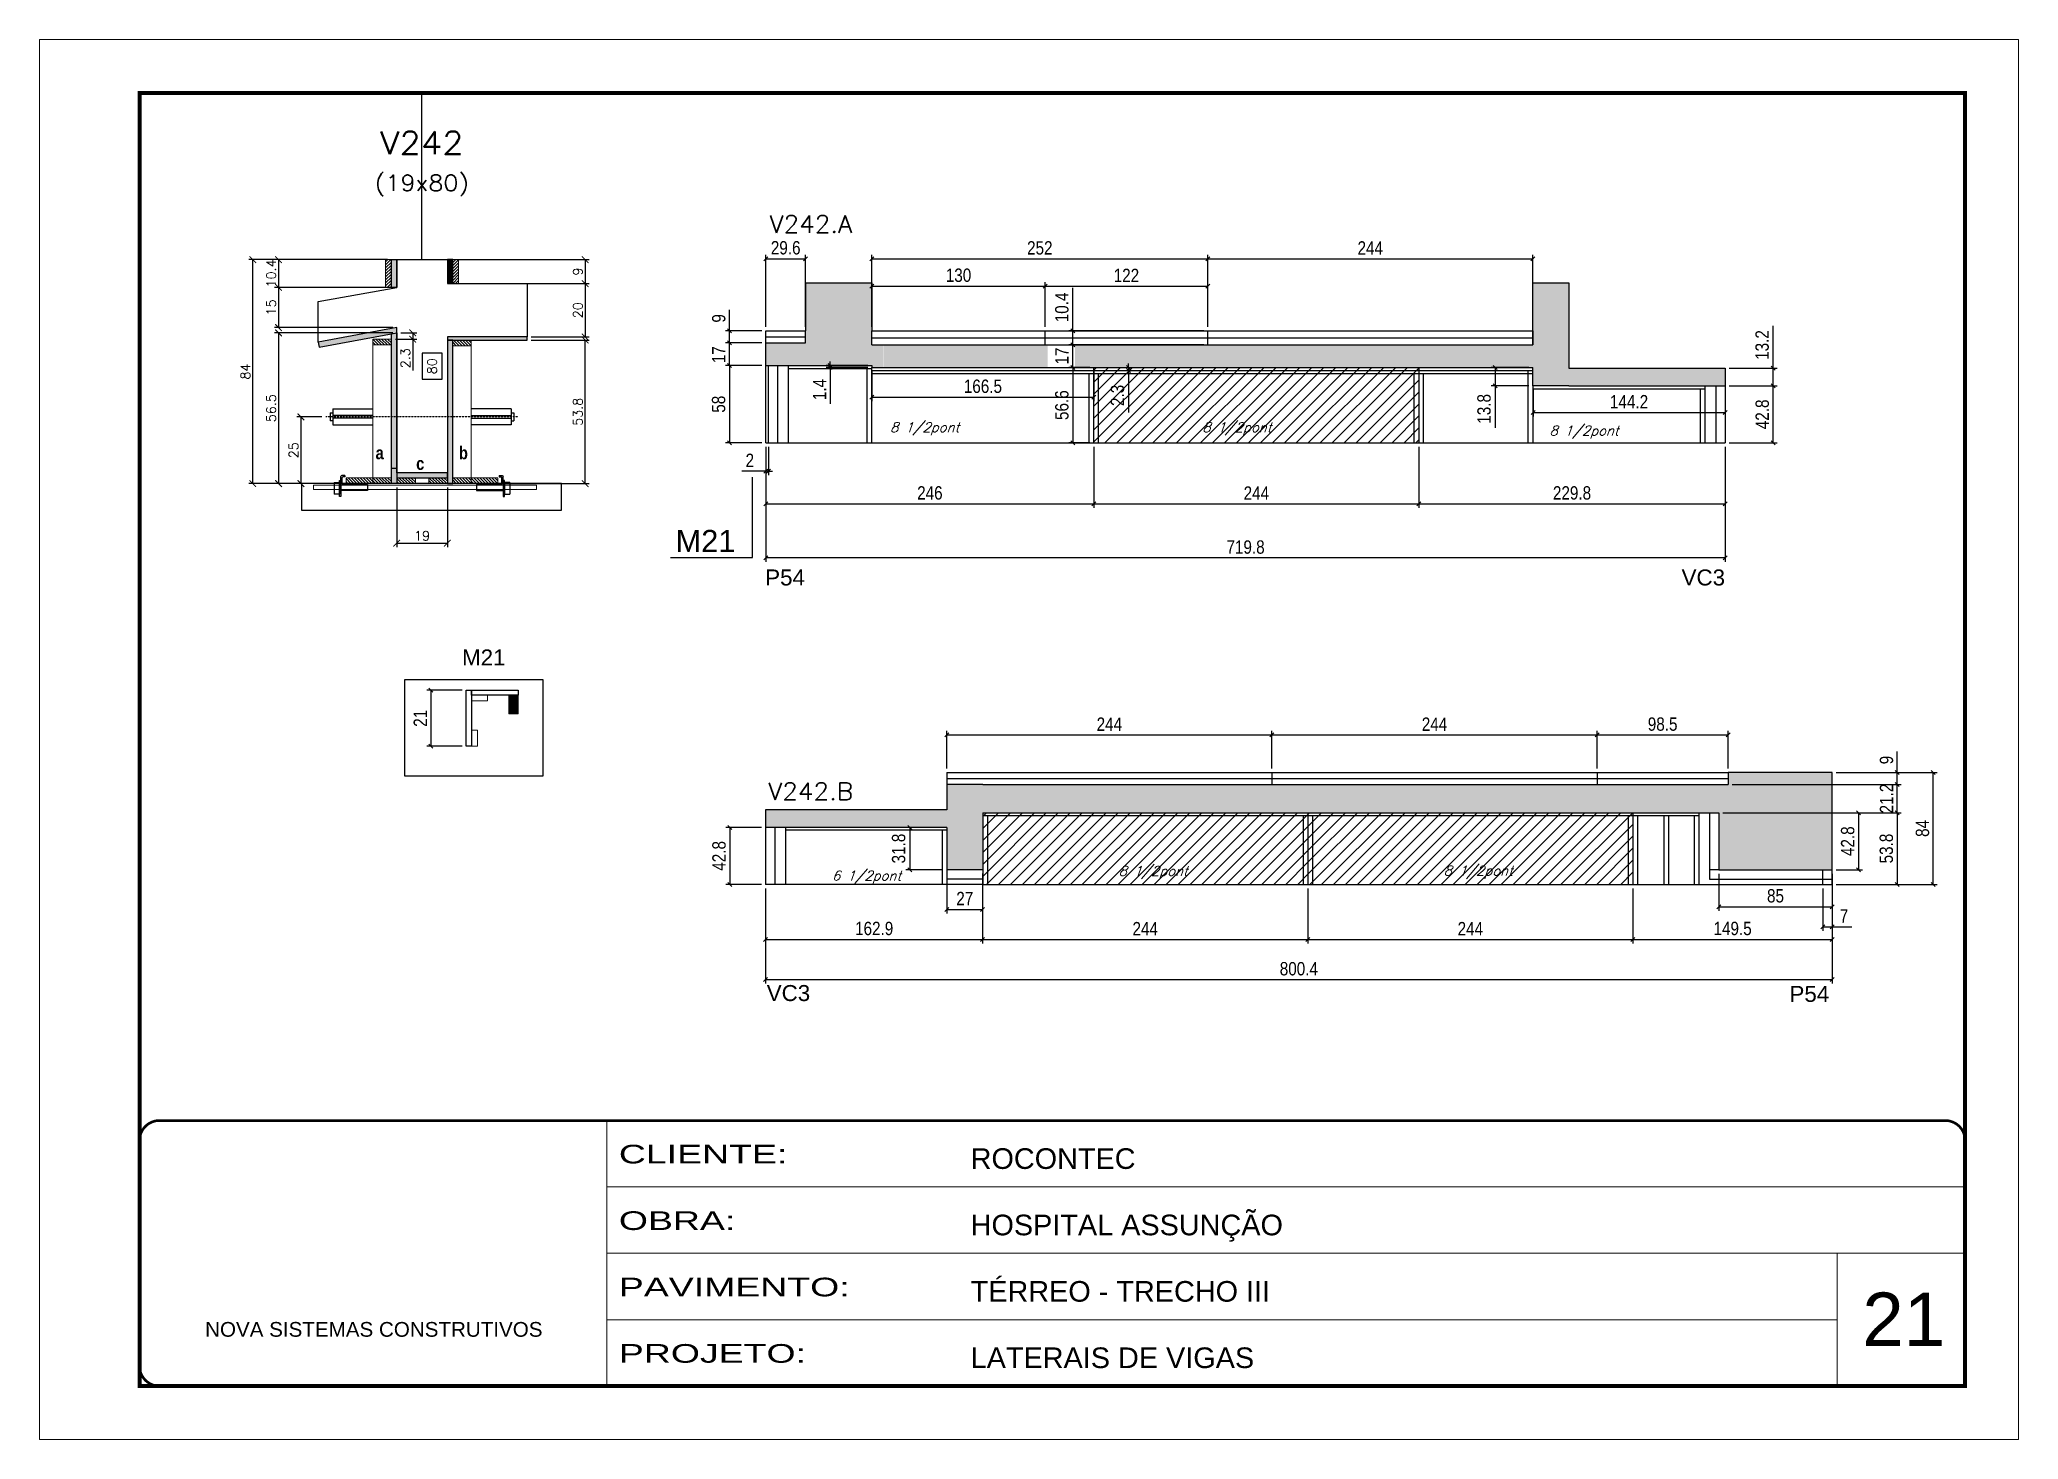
# Model space of a CAD drawing. Extents: x 137137 to 143418, y 10464 to 34486.
# Drawn here: x 137137 to 138622, y 27693 to 28743 of the extents above; entities that cross this region are included whole.
import ezdxf
from ezdxf.enums import TextEntityAlignment as Align

# ---------------------------------------------------------------- set-up
doc = ezdxf.new("R2010")
doc.units = 0
for name, pattern in [('CONTINUO', [0]), ('DASHED', [0.75, 0.5, -0.25]), ('HIDDEN', [0.375, 0.25, -0.125])]:
    doc.linetypes.add(name, pattern=pattern)
for name, color, linetype in [('5', 5, 'Continuous'), ('barrote', 251, 'Continuous'), ('COTA', 241, 'Continuous'), ('Cota Seção (2x)', 4, 'Continuous'), ('detalhes', 4, 'Continuous'), ('NOMENCLATURA', 7, 'Continuous'), ('Painéis', 200, 'Continuous'), ('presilha', 1, 'Continuous'), ('SARR_2.2x7', 40, 'Continuous'), ('SARR_3.5x7', 81, 'Continuous'), ('SARR_EDITAR', 141, 'Continuous'), ('TENSOR', 3, 'Continuous'), ('texto', 7, 'Continuous'), ('Texto de Titulo', 7, 'Continuous'), ('Texto Qtd Sarr', 242, 'Continuous')]:
    doc.layers.add(name, color=color, linetype=linetype)
for name, color, linetype, lineweight in [('CARIMBO', 255, 'Continuous', 9), ('CONCRETO', 251, 'Continuous', 25), ('Folhas', 255, 'Continuous', 9), ('Hachura', 251, 'Continuous', 9), ('Madeira', 126, 'Continuous', 18), ('Sarr 2.2x7', 40, 'Continuous', 9), ('SARRAFO DE PRESSAO', 251, 'DASHED', 9), ('SCO-___-LAJ', 2, 'Continuous', 0), ('Texto Seção', 7, 'Continuous', 15)]:
    doc.layers.add(name, color=color, linetype=linetype, lineweight=lineweight)
doc.styles.add('ARIAL', font='arial.ttf')
doc.styles.add('COTA TECNICA', font='techl___.ttf', dxfattribs={"height": 10})
doc.styles.add('REGUA-120', font='ROMANS.shx', dxfattribs={"height": 15})
doc.styles.add('Romans', font='romans.shx')
doc.styles.get("Standard").update_dxf_attribs({"font": 'arial.ttf'})
doc.styles.add('TECNICA', font='techb___.ttf', dxfattribs={"height": 10})
doc.styles.add('Tecnologia', font='')
doc.styles.get('Tecnologia').set_extended_font_data('Forgotten Futurist')
doc.dimstyles.new('Cota Seção (2x)', dxfattribs={"dimtxt": 7, "dimasz": 5, "dimexe": 3, "dimexo": 3, "dimgap": 2, "dimtad": 3, "dimdec": 1, "dimlfac": 0.5, "dimzin": 12, "dimdsep": 46, "dimtxsty": 'Romans', "dimblk": 'ARCHTICK', "dimcen": 0, "dimclrd": 4, "dimclre": 4, "dimclrt": 1, "dimadec": 1, "dimazin": 3, "dimtfac": 1, "dimtdec": 1, "dimtmove": 0, "dimatfit": 3, "dimldrblk": 'OBLIQUE', "dimfxl": 1, "dimtolj": 1, "dimtzin": 12, "dimarcsym": 0})
doc.dimstyles.new('Cota Seção interna', dxfattribs={"dimtxt": 7, "dimasz": 6, "dimexe": 0.18, "dimexo": 2, "dimgap": -4, "dimtad": 3, "dimdec": 1, "dimlfac": 0.5, "dimzin": 12, "dimdsep": 46, "dimtxsty": 'Romans', "dimblk": 'ARCHTICK', "dimcen": 0.09, "dimse1": 1, "dimse2": 1, "dimsd1": 1, "dimsd2": 1, "dimclrd": 180, "dimclre": 5, "dimclrt": 1, "dimadec": 0, "dimazin": 3, "dimtfac": 1, "dimtdec": 1, "dimtofl": 0, "dimtmove": 0, "dimatfit": 3, "dimldrblk": 'ARCHTICK', "dimfxl": 1, "dimtolj": 1, "dimtzin": 0, "dimarcsym": 0})
doc.dimstyles.new('PAINEL', dxfattribs={"dimtxt": 10, "dimasz": 3, "dimexe": 3, "dimexo": 3, "dimgap": 3, "dimtad": 1, "dimdec": 1, "dimzin": 12, "dimdsep": 46, "dimtxsty": 'COTA TECNICA', "dimblk1": 'OBLIQUE', "dimblk2": 'OBLIQUE', "dimsah": 1, "dimcen": 0.9, "dimclrd": 4, "dimclre": 4, "dimclrt": 240, "dimadec": 1, "dimazin": 3, "dimtfac": 1, "dimtdec": 1, "dimtmove": 0, "dimatfit": 3, "dimfxl": 1, "dimtolj": 1, "dimtzin": 12, "dimarcsym": 0})
pattern_1 = [(315, (160361.9107, 20180.2569), (1.12253202, 1.12253202), [])]
pattern_2 = [(315, (160361.9107, 20106.6569), (1.12253202, 1.12253202), [])]
pattern_3 = [(45, (-3170, 0), (-4.49012806, 4.49012806), [])]

msp = doc.modelspace()

# ---------------------------------------------------------------- texts
at = {"layer": '5', "linetype": 'Continuous'}
for s, p in [('P54', (137681.82, 28333.45)), ('VC3', (138369.52, 28333.45)), ('VC3', (137682.98, 28021.71)), ('P54', (138450.48, 28021.08))]:
    msp.add_text(s, height=12, rotation=0.00004, dxfattribs=at).set_placement(p)
at = {"layer": '5', "color": 7, "linetype": 'Continuous'}
msp.add_text('M21', height=12, rotation=359.99996, dxfattribs=at).set_placement((137454.35, 28273.44))
at = {"layer": 'CARIMBO', "style": 'ARIAL'}
msp.add_text('21', height=40, dxfattribs=at).set_placement((138505.15, 27763.04))
at = {"layer": 'detalhes', "style": 'TECNICA'}
for s, p in [('b', (137452, 28428.09)), ('a', (137389.46, 28428.1)), ('c', (137419.89, 28420.14))]:
    msp.add_text(s, height=9.6, dxfattribs=at).set_placement(p)
at = {"layer": 'NOMENCLATURA', "linetype": 'Continuous'}
msp.add_text('M21', height=16.5, dxfattribs=at).set_placement((137614.61, 28358.6))
at = {"layer": 'texto', "color": 2, "char_height": 7.2737, "attachment_point": 5, "style": 'Romans'}
for s, insert in [('{\\Q19;\\C256;8 1/2pont}', (137801.5, 28450.95)), ('{\\Q19;\\C256;8 1/2pont}', (138035.85, 28450.95)), ('{\\Q19;\\C256;8 1/2pont}', (138296.36, 28448.42)), ('{\\Q19;\\C256;6 1/2pont}', (137757.92, 28114.66)), ('{\\Q19;\\C256;8 1/2pont}', (137973.02, 28118.14)), ('{\\Q19;\\C256;8 1/2pont}', (138216.93, 28118.35))]:
    msp.add_mtext(s, dxfattribs=dict(at, insert=insert))
at = {"layer": 'Texto Seção', "style": 'REGUA-120', "width": 1.05}
for s, p in [('V242.A', (137685.11, 28598.07)), ('V242.B', (137684.12, 28172.52))]:
    msp.add_text(s, height=13, dxfattribs=at).set_placement(p)

# ---------------------------------------------------------------- blocks, each defined once
blk = doc.blocks.new('9999999999')
at = {"color": 30, "linetype": 'CONTINUO'}
for p, q in [((98564.6, 34230.2), (98564.6, 34429.4)), ((98564.6, 34379.6), (99584, 34379.6)), ((98564.6, 34329.8), (99488, 34329.8)), ((99584, 34329.8), (99488, 34329.8)), ((99488, 34329.8), (99488, 34230.2)), ((98564.6, 34280), (99488, 34280))]:
    blk.add_line(p, q, dxfattribs=at)
at = {"color": 30, "linetype": 'CONTINUO', "const_width": 2}
blk.add_lwpolyline([(99584, 34230.2), (99584, 34414.4, 0.414214), (99569, 34429.4), (98229, 34429.4, 0.414214), (98214, 34414.4), (98214, 34245.2, 0.414214), (98229, 34230.2), (99584, 34230.2)], format="xyb", dxfattribs=at)
at = {"layer": 'Folhas'}
blk.add_lwpolyline([(98139, 34190.2), (99624, 34190.2), (99624, 35240.2), (98139, 35240.2)], close=True, dxfattribs=at)
at = {"layer": 'Folhas', "color": 30, "const_width": 3}
blk.add_lwpolyline([(98214, 34230.2), (99584, 34230.2), (99584, 35200.2), (98214, 35200.2)], close=True, dxfattribs=at)
at = {"color": 7, "linetype": 'Continuous', "ltscale": 5, "style": 'ARIAL'}
for s, height, p in [('ROCONTEC', 15.48, (98837.7, 34393.1)), ('HOSPITAL ASSUNÇÃO', 15.483, (98837.7, 34343.3)), ('TÉRREO - TRECHO III', 15.483, (98837.7, 34293.5)), ('NOVA SISTEMAS CONSTRUTIVOS', 11.059, (98263.2, 34267.2)), ('LATERAIS DE VIGAS', 15.483, (98837.7, 34243.7))]:
    blk.add_text(s, height=height, dxfattribs=at).set_placement(p)
at = {"layer": 'Folhas', "color": 7, "style": 'Tecnologia', "width": 1.5}
for s, p in [('CLIENTE:', (98573.7, 34397.2)), ('OBRA:', (98573.7, 34347.3)), ('PAVIMENTO:', (98573.7, 34297.5)), ('PROJETO:', (98573.7, 34247.7))]:
    blk.add_text(s, height=14, dxfattribs=at).set_placement(p)
blk = doc.blocks.new('titulo1')
at = {"layer": 'Defpoints', "color": 252, "linetype": 'HIDDEN', "ltscale": 2}
blk.add_line((0, 0), (0, 125), dxfattribs=at)
at = {"layer": 'Defpoints', "style": 'Romans', "oblique": 15}
blk.add_attdef('FOLHA', text='', height=10, dxfattribs=at).set_placement((0, 15.6), align=Align.MIDDLE_CENTER)
at = {"layer": 'Texto Qtd Sarr', "color": 3, "style": 'Romans', "oblique": 15}
for tag, height, p in [('TITULO', 17, (0, 71.4)), ('SEÇÃO', 12, (0, 41.5))]:
    blk.add_attdef(tag, text='', height=height, dxfattribs=at).set_placement(p, align=Align.MIDDLE_CENTER)
blk = doc.blocks.new('_ArchTick')
at = {"color": 0, "linetype": 'ByBlock', "const_width": 0.15}
blk.add_lwpolyline([(-0.5, -0.5), (0.5, 0.5)], dxfattribs=at)
blk = doc.blocks.new('*D5847')
at = {"layer": 'COTA', "color": 4, "lineweight": -2, "transparency": 16777216}
for p, q in [((137506.3, 28559.9), (137549.7, 28559.9)), ((137546.7, 28559.9), (137546.7, 28519.9)), ((137506.3, 28519.9), (137549.7, 28519.9))]:
    blk.add_line(p, q, dxfattribs=at)
at = {"layer": 'Defpoints', "color": 0, "transparency": 16777216}
for p in [(137503.3, 28559.9), (137503.3, 28519.9), (137546.7, 28519.9)]:
    blk.add_point(p, dxfattribs=at)
at = {"layer": 'COTA', "color": 4, "lineweight": -2, "transparency": 16777216, "xscale": 5, "yscale": 5, "zscale": 5}
for p, rotation in [((137546.7, 28559.9), 90), ((137546.7, 28519.9), 270)]:
    blk.add_blockref('_ArchTick', p, dxfattribs=dict(at, rotation=rotation))
at = {"layer": 'COTA', "color": 1, "transparency": 16777216, "insert": (137541.2, 28539.9), "char_height": 7, "attachment_point": 5, "rotation": 90, "style": 'Romans'}
blk.add_mtext('\\A1;20', dxfattribs=at)
blk = doc.blocks.new('_Oblique')
at = {"color": 0, "linetype": 'ByBlock', "lineweight": -2}
blk.add_line((-0.5, -0.5), (0.5, 0.5), dxfattribs=at)
blk = doc.blocks.new('*D5848')
at = {"layer": 'COTA', "color": 4, "lineweight": -2, "transparency": 16777216}
for p, q in [((137346.7, 28577.9), (137294.3, 28577.9)), ((137297.3, 28409.9), (137297.3, 28577.9)), ((137368.7, 28409.9), (137294.3, 28409.9))]:
    blk.add_line(p, q, dxfattribs=at)
at = {"layer": 'Defpoints', "color": 0, "transparency": 16777216}
for p in [(137297.3, 28577.9), (137349.7, 28577.9), (137371.7, 28409.9)]:
    blk.add_point(p, dxfattribs=at)
at = {"layer": 'COTA', "color": 4, "lineweight": -2, "transparency": 16777216, "xscale": 5, "yscale": 5, "zscale": 5}
for p, rotation in [((137297.3, 28577.9), 90), ((137297.3, 28409.9), 270)]:
    blk.add_blockref('_ArchTick', p, dxfattribs=dict(at, rotation=rotation))
at = {"layer": 'COTA', "color": 1, "transparency": 16777216, "insert": (137291.8, 28493.9), "char_height": 7, "attachment_point": 5, "rotation": 90, "style": 'Romans'}
blk.add_mtext('\\A1;84', dxfattribs=at)
blk = doc.blocks.new('*D5849')
at = {"layer": 'COTA', "color": 4, "lineweight": -2, "transparency": 16777216}
for p, q in [((137506.3, 28517.5), (137549.7, 28517.5)), ((137546.7, 28409.9), (137546.7, 28517.5)), ((137479.9, 28409.9), (137549.7, 28409.9))]:
    blk.add_line(p, q, dxfattribs=at)
at = {"layer": 'Defpoints', "color": 0, "transparency": 16777216}
for p in [(137503.3, 28517.5), (137546.7, 28517.5), (137476.9, 28409.9)]:
    blk.add_point(p, dxfattribs=at)
at = {"layer": 'COTA', "color": 4, "lineweight": -2, "transparency": 16777216, "xscale": 5, "yscale": 5, "zscale": 5}
for p, rotation in [((137546.7, 28517.5), 90), ((137546.7, 28409.9), 270)]:
    blk.add_blockref('_ArchTick', p, dxfattribs=dict(at, rotation=rotation))
at = {"layer": 'COTA', "color": 1, "transparency": 16777216, "insert": (137541.2, 28463.7), "char_height": 7, "attachment_point": 5, "rotation": 90, "style": 'Romans'}
blk.add_mtext('\\A1;53.8', dxfattribs=at)
blk = doc.blocks.new('*D5850')
at = {"layer": 'Cota Seção (2x)', "color": 180, "lineweight": -2, "transparency": 16777216}
for p, q in [((137439.3, 28507.6), (137424.3, 28507.6)), ((137424.3, 28507.6), (137424.3, 28488.2)), ((137439.3, 28488.2), (137439.3, 28507.6)), ((137424.3, 28488.2), (137439.3, 28488.2))]:
    blk.add_line(p, q, dxfattribs=at)
at = {"layer": 'Defpoints', "color": 0, "transparency": 16777216}
for p in [(137443.3, 28577.9), (137443.3, 28577.9), (137443.3, 28417.9)]:
    blk.add_point(p, dxfattribs=at)
at = {"layer": 'Cota Seção (2x)', "color": 1, "transparency": 16777216, "insert": (137431.8, 28497.9), "char_height": 7, "attachment_point": 5, "rotation": 90, "style": 'Romans'}
blk.add_mtext('\\A1;80', dxfattribs=at)
blk = doc.blocks.new('*D5851')
at = {"layer": 'COTA', "color": 4, "lineweight": -2, "transparency": 16777216}
for p, q in [((137402.3, 28557), (137313.6, 28557)), ((137316.6, 28557), (137316.6, 28526.9)), ((137402.3, 28526.9), (137313.6, 28526.9))]:
    blk.add_line(p, q, dxfattribs=at)
at = {"layer": 'Defpoints', "color": 0, "transparency": 16777216}
for p in [(137405.3, 28557), (137316.6, 28526.9), (137405.3, 28526.9)]:
    blk.add_point(p, dxfattribs=at)
at = {"layer": 'COTA', "color": 4, "lineweight": -2, "transparency": 16777216, "xscale": 5, "yscale": 5, "zscale": 5}
for p, rotation in [((137316.6, 28557), 90), ((137316.6, 28526.9), 270)]:
    blk.add_blockref('_ArchTick', p, dxfattribs=dict(at, rotation=rotation))
at = {"layer": 'COTA', "color": 1, "transparency": 16777216, "insert": (137311.1, 28542), "char_height": 7, "attachment_point": 5, "rotation": 90, "style": 'Romans'}
blk.add_mtext('\\A1;15', dxfattribs=at)
blk = doc.blocks.new('*D5852')
at = {"layer": 'COTA', "color": 4, "lineweight": -2, "transparency": 16777216}
for p, q in [((137402.3, 28522.9), (137313.6, 28522.9)), ((137316.6, 28522.9), (137316.6, 28409.9)), ((137368.7, 28409.9), (137313.6, 28409.9))]:
    blk.add_line(p, q, dxfattribs=at)
at = {"layer": 'Defpoints', "color": 0, "transparency": 16777216}
for p in [(137405.3, 28522.9), (137316.6, 28409.9), (137371.7, 28409.9)]:
    blk.add_point(p, dxfattribs=at)
at = {"layer": 'COTA', "color": 4, "lineweight": -2, "transparency": 16777216, "xscale": 5, "yscale": 5, "zscale": 5}
for p, rotation in [((137316.6, 28522.9), 90), ((137316.6, 28409.9), 270)]:
    blk.add_blockref('_ArchTick', p, dxfattribs=dict(at, rotation=rotation))
at = {"layer": 'COTA', "color": 1, "transparency": 16777216, "insert": (137311.1, 28466.4), "char_height": 7, "attachment_point": 5, "rotation": 90, "style": 'Romans'}
blk.add_mtext('\\A1;56.5', dxfattribs=at)
blk = doc.blocks.new('PRESILHA METÁLICA 1')
at = {"layer": 'presilha'}
for p, q in [((0, 13), (6, 13)), ((0, 13), (0, 0)), ((6, 0), (0, 0)), ((6, 15.5), (7.5, 15.5)), ((6, -2.5), (6, 15.5)), ((6, 13), (6, 0)), ((7.5, 10.6), (7.5, 19.9)), ((7.5, 15.5), (7.5, -2.5)), ((37.5, 4.1), (7.5, 4.1)), ((12, 21), (8.6, 21)), ((9, 11.6), (9, 18.9)), ((12, 19.5), (9.6, 19.5)), ((37.5, 11), (9.6, 11)), ((12, 21), (12, 19.5)), ((37.5, 11), (37.5, 4.1)), ((7.5, -2.5), (6, -2.5))]:
    blk.add_line(p, q, dxfattribs=at)
for centre, radius, start, end in [((8.6, 19.9), 1.14, 90, 180), ((9.6, 18.9), 0.57, 90, 180), ((9.6, 11.6), 0.57, 180, 270)]:
    blk.add_arc(centre, radius, start, end, dxfattribs=at)
blk = doc.blocks.new('*D5853')
at = {"layer": 'COTA', "color": 4, "lineweight": -2, "transparency": 16777216}
for p, q in [((137405.3, 28406.9), (137405.3, 28362.2)), ((137443.3, 28406.9), (137443.3, 28362.2)), ((137405.3, 28365.2), (137443.3, 28365.2))]:
    blk.add_line(p, q, dxfattribs=at)
at = {"layer": 'Defpoints', "color": 0, "transparency": 16777216}
for p in [(137405.3, 28409.9), (137443.3, 28409.9), (137443.3, 28365.2)]:
    blk.add_point(p, dxfattribs=at)
at = {"layer": 'COTA', "color": 4, "lineweight": -2, "transparency": 16777216, "xscale": 5, "yscale": 5, "zscale": 5, "rotation": 180}
blk.add_blockref('_ArchTick', (137405.3, 28365.2), dxfattribs=at)
at = {"layer": 'COTA', "color": 4, "lineweight": -2, "transparency": 16777216, "xscale": 5, "yscale": 5, "zscale": 5}
blk.add_blockref('_ArchTick', (137443.3, 28365.2), dxfattribs=at)
at = {"layer": 'COTA', "color": 1, "transparency": 16777216, "insert": (137424.3, 28370.7), "char_height": 7, "attachment_point": 5, "style": 'Romans'}
blk.add_mtext('\\A1;19', dxfattribs=at)
blk = doc.blocks.new('*D5854')
at = {"layer": 'COTA', "color": 4, "lineweight": -2, "transparency": 16777216}
for p, q in [((137349, 28459.9), (137330.4, 28459.9)), ((137333.4, 28459.9), (137333.4, 28409.9)), ((137349, 28409.9), (137330.4, 28409.9))]:
    blk.add_line(p, q, dxfattribs=at)
at = {"layer": 'Defpoints', "color": 0, "transparency": 16777216}
for p in [(137352, 28459.9), (137333.4, 28409.9), (137352, 28409.9)]:
    blk.add_point(p, dxfattribs=at)
at = {"layer": 'COTA', "color": 4, "lineweight": -2, "transparency": 16777216, "xscale": 5, "yscale": 5, "zscale": 5}
for p, rotation in [((137333.4, 28459.9), 90), ((137333.4, 28409.9), 270)]:
    blk.add_blockref('_ArchTick', p, dxfattribs=dict(at, rotation=rotation))
at = {"layer": 'COTA', "color": 1, "transparency": 16777216, "insert": (137327.9, 28434.9), "char_height": 7, "attachment_point": 5, "rotation": 90, "style": 'Romans'}
blk.add_mtext('\\A1;25', dxfattribs=at)
blk = doc.blocks.new('*D6139')
at = {"layer": 'COTA', "color": 4, "lineweight": -2, "transparency": 16777216}
for p, q in [((137450.3, 28577.9), (137549.7, 28577.9)), ((137546.7, 28577.9), (137546.7, 28559.9)), ((137450.3, 28559.9), (137549.7, 28559.9))]:
    blk.add_line(p, q, dxfattribs=at)
at = {"layer": 'Defpoints', "color": 0, "transparency": 16777216}
for p in [(137447.3, 28577.9), (137447.3, 28559.9), (137546.7, 28559.9)]:
    blk.add_point(p, dxfattribs=at)
at = {"layer": 'COTA', "color": 4, "lineweight": -2, "transparency": 16777216, "xscale": 5, "yscale": 5, "zscale": 5}
for p, rotation in [((137546.7, 28577.9), 90), ((137546.7, 28559.9), 270)]:
    blk.add_blockref('_ArchTick', p, dxfattribs=dict(at, rotation=rotation))
at = {"layer": 'COTA', "color": 1, "transparency": 16777216, "insert": (137541.2, 28568.9), "char_height": 7, "attachment_point": 5, "rotation": 90, "style": 'Romans'}
blk.add_mtext('\\A1;9', dxfattribs=at)
blk = doc.blocks.new('*D6199')
at = {"layer": 'COTA', "color": 4, "lineweight": -2, "transparency": 16777216}
for p, q in [((137404.3, 28518.2), (137420.3, 28518.2)), ((137408.3, 28522.9), (137420.3, 28522.9)), ((137417.3, 28522.9), (137417.3, 28518.2)), ((137417.3, 28518.2), (137417.3, 28494.6))]:
    blk.add_line(p, q, dxfattribs=at)
at = {"layer": 'Defpoints', "color": 0, "transparency": 16777216}
for p in [(137401.3, 28518.2), (137405.3, 28522.9), (137417.3, 28518.2)]:
    blk.add_point(p, dxfattribs=at)
at = {"layer": 'COTA', "color": 4, "lineweight": -2, "transparency": 16777216, "xscale": 5, "yscale": 5, "zscale": 5}
for p, rotation in [((137417.3, 28522.9), 90), ((137417.3, 28518.2), 270)]:
    blk.add_blockref('_ArchTick', p, dxfattribs=dict(at, rotation=rotation))
at = {"layer": 'COTA', "color": 1, "transparency": 16777216, "insert": (137411.8, 28503.9), "char_height": 7, "attachment_point": 5, "rotation": 90, "style": 'Romans'}
blk.add_mtext('\\A1;2.3', dxfattribs=at)
blk = doc.blocks.new('*D6200')
at = {"layer": 'COTA', "color": 4, "lineweight": -2, "transparency": 16777216}
for p, q in [((137398.3, 28577.9), (137313.6, 28577.9)), ((137316.6, 28577.9), (137316.6, 28557)), ((137398.3, 28557), (137313.6, 28557))]:
    blk.add_line(p, q, dxfattribs=at)
at = {"layer": 'Defpoints', "color": 0, "transparency": 16777216}
for p in [(137401.3, 28577.9), (137316.6, 28557), (137401.3, 28557)]:
    blk.add_point(p, dxfattribs=at)
at = {"layer": 'COTA', "color": 4, "lineweight": -2, "transparency": 16777216, "xscale": 5, "yscale": 5, "zscale": 5}
for p, rotation in [((137316.6, 28577.9), 90), ((137316.6, 28557), 270)]:
    blk.add_blockref('_ArchTick', p, dxfattribs=dict(at, rotation=rotation))
at = {"layer": 'COTA', "color": 1, "transparency": 16777216, "insert": (137311.1, 28567.5), "char_height": 7, "attachment_point": 5, "rotation": 90, "style": 'Romans'}
blk.add_mtext('\\A1;10.4', dxfattribs=at)
blk = doc.blocks.new('*D6201')
at = {"layer": 'COTA', "color": 4, "lineweight": -2, "transparency": 16777216}
for p, q in [((137682.4, 28437.4), (137682.4, 28391.7)), ((137928.4, 28437.4), (137928.4, 28391.7)), ((137682.4, 28394.7), (137928.4, 28394.7))]:
    blk.add_line(p, q, dxfattribs=at)
at = {"layer": 'Defpoints', "color": 0, "transparency": 16777216}
for p in [(137682.4, 28440.4), (137928.4, 28440.4), (137928.4, 28394.7)]:
    blk.add_point(p, dxfattribs=at)
at = {"layer": 'COTA', "color": 4, "lineweight": -2, "transparency": 16777216, "xscale": 3, "yscale": 3, "zscale": 3, "rotation": 180}
blk.add_blockref('_Oblique', (137682.4, 28394.7), dxfattribs=at)
at = {"layer": 'COTA', "color": 4, "lineweight": -2, "transparency": 16777216, "xscale": 3, "yscale": 3, "zscale": 3}
blk.add_blockref('_Oblique', (137928.4, 28394.7), dxfattribs=at)
at = {"layer": 'COTA', "color": 240, "transparency": 16777216, "insert": (137805.4, 28402.8), "char_height": 10, "attachment_point": 5, "style": 'COTA TECNICA'}
blk.add_mtext('\\A1;246', dxfattribs=at)
blk = doc.blocks.new('*D6202')
at = {"layer": 'COTA', "color": 4, "lineweight": -2, "transparency": 16777216}
for p, q in [((137928.4, 28437.4), (137928.4, 28391.7)), ((138172.4, 28437.4), (138172.4, 28391.7)), ((137928.4, 28394.7), (138172.4, 28394.7))]:
    blk.add_line(p, q, dxfattribs=at)
at = {"layer": 'Defpoints', "color": 0, "transparency": 16777216}
for p in [(137928.4, 28440.4), (138172.4, 28440.4), (138172.4, 28394.7)]:
    blk.add_point(p, dxfattribs=at)
at = {"layer": 'COTA', "color": 4, "lineweight": -2, "transparency": 16777216, "xscale": 3, "yscale": 3, "zscale": 3, "rotation": 180}
blk.add_blockref('_Oblique', (137928.4, 28394.7), dxfattribs=at)
at = {"layer": 'COTA', "color": 4, "lineweight": -2, "transparency": 16777216, "xscale": 3, "yscale": 3, "zscale": 3}
blk.add_blockref('_Oblique', (138172.4, 28394.7), dxfattribs=at)
at = {"layer": 'COTA', "color": 240, "transparency": 16777216, "insert": (138050.4, 28402.7), "char_height": 10, "attachment_point": 5, "style": 'COTA TECNICA'}
blk.add_mtext('\\A1;244', dxfattribs=at)
blk = doc.blocks.new('*D6203')
at = {"layer": 'COTA', "color": 4, "lineweight": -2, "transparency": 16777216}
for p, q in [((138172.4, 28437.4), (138172.4, 28391.7)), ((138402.2, 28437.4), (138402.2, 28391.7)), ((138172.4, 28394.7), (138402.2, 28394.7))]:
    blk.add_line(p, q, dxfattribs=at)
at = {"layer": 'Defpoints', "color": 0, "transparency": 16777216}
for p in [(138172.4, 28440.4), (138402.2, 28440.4), (138402.2, 28394.7)]:
    blk.add_point(p, dxfattribs=at)
at = {"layer": 'COTA', "color": 4, "lineweight": -2, "transparency": 16777216, "xscale": 3, "yscale": 3, "zscale": 3, "rotation": 180}
blk.add_blockref('_Oblique', (138172.4, 28394.7), dxfattribs=at)
at = {"layer": 'COTA', "color": 4, "lineweight": -2, "transparency": 16777216, "xscale": 3, "yscale": 3, "zscale": 3}
blk.add_blockref('_Oblique', (138402.2, 28394.7), dxfattribs=at)
at = {"layer": 'COTA', "color": 240, "transparency": 16777216, "insert": (138287.3, 28402.8), "char_height": 10, "attachment_point": 5, "style": 'COTA TECNICA'}
blk.add_mtext('\\A1;229.8', dxfattribs=at)
blk = doc.blocks.new('*D6204')
at = {"layer": 'COTA', "color": 4, "lineweight": -2, "transparency": 16777216}
for p, q in [((137682.4, 28437.4), (137682.4, 28351.1)), ((138402.2, 28437.4), (138402.2, 28351.1)), ((138402.2, 28354.1), (137682.4, 28354.1))]:
    blk.add_line(p, q, dxfattribs=at)
at = {"layer": 'Defpoints', "color": 0, "transparency": 16777216}
for p in [(137682.4, 28440.4), (138402.2, 28440.4), (137682.4, 28354.1)]:
    blk.add_point(p, dxfattribs=at)
at = {"layer": 'COTA', "color": 4, "lineweight": -2, "transparency": 16777216, "xscale": 3, "yscale": 3, "zscale": 3, "rotation": 180}
blk.add_blockref('_Oblique', (137682.4, 28354.1), dxfattribs=at)
at = {"layer": 'COTA', "color": 4, "lineweight": -2, "transparency": 16777216, "xscale": 3, "yscale": 3, "zscale": 3}
blk.add_blockref('_Oblique', (138402.2, 28354.1), dxfattribs=at)
at = {"layer": 'COTA', "color": 240, "transparency": 16777216, "insert": (138042.3, 28362.2), "char_height": 10, "attachment_point": 5, "style": 'COTA TECNICA'}
blk.add_mtext('\\A1;719.8', dxfattribs=at)
blk = doc.blocks.new('*D6205')
at = {"layer": 'COTA', "color": 4, "lineweight": -2, "transparency": 16777216}
for p, q in [((137679.4, 28498.4), (137652.1, 28498.4)), ((137655.1, 28498.4), (137655.1, 28440.4)), ((137679.4, 28440.4), (137652.1, 28440.4))]:
    blk.add_line(p, q, dxfattribs=at)
at = {"layer": 'Defpoints', "color": 0, "transparency": 16777216}
for p in [(137682.4, 28498.4), (137655.1, 28440.4), (137682.4, 28440.4)]:
    blk.add_point(p, dxfattribs=at)
at = {"layer": 'COTA', "color": 4, "lineweight": -2, "transparency": 16777216, "xscale": 3, "yscale": 3, "zscale": 3}
for p, rotation in [((137655.1, 28498.4), 90), ((137655.1, 28440.4), 270)]:
    blk.add_blockref('_Oblique', p, dxfattribs=dict(at, rotation=rotation))
at = {"layer": 'COTA', "color": 240, "transparency": 16777216, "insert": (137646.9, 28469.4), "char_height": 10, "attachment_point": 5, "rotation": 90, "style": 'COTA TECNICA'}
blk.add_mtext('\\A1;58', dxfattribs=at)
blk = doc.blocks.new('*D6206')
at = {"layer": 'COTA', "color": 4, "lineweight": -2, "transparency": 16777216}
for p, q in [((137679.4, 28515.4), (137652.1, 28515.4)), ((137655.1, 28498.4), (137655.1, 28515.4)), ((137679.4, 28498.4), (137652.1, 28498.4))]:
    blk.add_line(p, q, dxfattribs=at)
at = {"layer": 'Defpoints', "color": 0, "transparency": 16777216}
for p in [(137655.1, 28515.4), (137682.4, 28515.4), (137682.4, 28498.4)]:
    blk.add_point(p, dxfattribs=at)
at = {"layer": 'COTA', "color": 4, "lineweight": -2, "transparency": 16777216, "xscale": 3, "yscale": 3, "zscale": 3}
for p, rotation in [((137655.1, 28515.4), 90), ((137655.1, 28498.4), 270)]:
    blk.add_blockref('_Oblique', p, dxfattribs=dict(at, rotation=rotation))
at = {"layer": 'COTA', "color": 240, "transparency": 16777216, "insert": (137647, 28506.5), "char_height": 10, "attachment_point": 5, "rotation": 90, "style": 'COTA TECNICA'}
blk.add_mtext('\\A1;17', dxfattribs=at)
blk = doc.blocks.new('*D6207')
at = {"layer": 'COTA', "color": 4, "lineweight": -2, "transparency": 16777216}
for p, q in [((137655.1, 28524.4), (137655.1, 28540.1)), ((137679.4, 28524.4), (137652.1, 28524.4)), ((137679.4, 28515.4), (137652.1, 28515.4)), ((137655.1, 28515.4), (137655.1, 28524.4))]:
    blk.add_line(p, q, dxfattribs=at)
at = {"layer": 'Defpoints', "color": 0, "transparency": 16777216}
for p in [(137655.1, 28524.4), (137682.4, 28524.4), (137682.4, 28515.4)]:
    blk.add_point(p, dxfattribs=at)
at = {"layer": 'COTA', "color": 4, "lineweight": -2, "transparency": 16777216, "xscale": 3, "yscale": 3, "zscale": 3}
for p, rotation in [((137655.1, 28524.4), 90), ((137655.1, 28515.4), 270)]:
    blk.add_blockref('_Oblique', p, dxfattribs=dict(at, rotation=rotation))
at = {"layer": 'COTA', "color": 240, "transparency": 16777216, "insert": (137647, 28533.8), "char_height": 10, "attachment_point": 5, "rotation": 90, "style": 'COTA TECNICA'}
blk.add_mtext('\\A1;9', dxfattribs=at)
blk = doc.blocks.new('*D6208')
at = {"layer": 'COTA', "color": 4, "lineweight": -2, "transparency": 16777216}
for p, q in [((138254.9, 28497), (138226.6, 28497)), ((138254.9, 28483.2), (138226.6, 28483.2)), ((138229.6, 28497), (138229.6, 28483.2)), ((138229.6, 28483.2), (138229.6, 28451.6))]:
    blk.add_line(p, q, dxfattribs=at)
at = {"layer": 'Defpoints', "color": 0, "transparency": 16777216}
for p in [(138229.6, 28483.2), (138257.9, 28497), (138257.9, 28483.2)]:
    blk.add_point(p, dxfattribs=at)
at = {"layer": 'COTA', "color": 4, "lineweight": -2, "transparency": 16777216, "xscale": 3, "yscale": 3, "zscale": 3}
for p, rotation in [((138229.6, 28497), 90), ((138229.6, 28483.2), 270)]:
    blk.add_blockref('_Oblique', p, dxfattribs=dict(at, rotation=rotation))
at = {"layer": 'COTA', "color": 240, "transparency": 16777216, "insert": (138221.3, 28465.9), "char_height": 10, "attachment_point": 5, "rotation": 90, "style": 'COTA TECNICA'}
blk.add_mtext('\\A1;13.8', dxfattribs=at)
blk = doc.blocks.new('*D6209')
at = {"layer": 'COTA', "color": 4, "lineweight": -2, "transparency": 16777216}
for p, q in [((138258.1, 28480.2), (138258.1, 28460.2)), ((138402.2, 28480.2), (138402.2, 28460.2)), ((138258.1, 28463.2), (138402.2, 28463.2))]:
    blk.add_line(p, q, dxfattribs=at)
at = {"layer": 'Defpoints', "color": 0, "transparency": 16777216}
for p in [(138258.1, 28483.2), (138402.2, 28483.2), (138402.2, 28463.2)]:
    blk.add_point(p, dxfattribs=at)
at = {"layer": 'COTA', "color": 4, "lineweight": -2, "transparency": 16777216, "xscale": 3, "yscale": 3, "zscale": 3, "rotation": 180}
blk.add_blockref('_Oblique', (138258.1, 28463.2), dxfattribs=at)
at = {"layer": 'COTA', "color": 4, "lineweight": -2, "transparency": 16777216, "xscale": 3, "yscale": 3, "zscale": 3}
blk.add_blockref('_Oblique', (138402.2, 28463.2), dxfattribs=at)
at = {"layer": 'COTA', "color": 240, "transparency": 16777216, "insert": (138330.1, 28471.3), "char_height": 10, "attachment_point": 5, "style": 'COTA TECNICA'}
blk.add_mtext('\\A1;144.2', dxfattribs=at)
blk = doc.blocks.new('*D6210')
at = {"layer": 'COTA', "color": 4, "lineweight": -2, "transparency": 16777216}
for p, q in [((137682.4, 28437.4), (137682.4, 28416.3)), ((137684.4, 28437.4), (137684.4, 28416.3)), ((137682.4, 28419.3), (137664.3, 28419.3)), ((137684.4, 28419.3), (137682.4, 28419.3)), ((137684.4, 28419.3), (137687.4, 28419.3))]:
    blk.add_line(p, q, dxfattribs=at)
at = {"layer": 'Defpoints', "color": 0, "transparency": 16777216}
for p in [(137682.4, 28440.4), (137684.4, 28440.4), (137682.4, 28419.3)]:
    blk.add_point(p, dxfattribs=at)
at = {"layer": 'COTA', "color": 4, "lineweight": -2, "transparency": 16777216, "xscale": 3, "yscale": 3, "zscale": 3}
blk.add_blockref('_Oblique', (137682.4, 28419.3), dxfattribs=at)
at = {"layer": 'COTA', "color": 4, "lineweight": -2, "transparency": 16777216, "xscale": 3, "yscale": 3, "zscale": 3, "rotation": 180}
blk.add_blockref('_Oblique', (137684.4, 28419.3), dxfattribs=at)
at = {"layer": 'COTA', "color": 240, "transparency": 16777216, "insert": (137670.3, 28427.3), "char_height": 10, "attachment_point": 5, "style": 'COTA TECNICA'}
blk.add_mtext('\\A1;2', dxfattribs=at)
blk = doc.blocks.new('*D6213')
at = {"layer": 'Defpoints', "color": 0, "linetype": 'ByBlock', "transparency": 16777216}
for p in [(137457.5, 28254.8), (137431, 28212.8), (137457.5, 28212.8)]:
    blk.add_point(p, dxfattribs=at)
at = {"layer": 'Sarr 2.2x7', "color": 4, "linetype": 'ByBlock', "lineweight": -2, "transparency": 16777216}
for p, q in [((137454.5, 28254.8), (137428, 28254.8)), ((137431, 28254.8), (137431, 28212.8)), ((137454.5, 28212.8), (137428, 28212.8))]:
    blk.add_line(p, q, dxfattribs=at)
at = {"layer": 'Sarr 2.2x7', "color": 4, "linetype": 'ByBlock', "lineweight": -2, "transparency": 16777216, "xscale": 3, "yscale": 3, "zscale": 3}
for p, rotation in [((137431, 28254.8), 90), ((137431, 28212.8), 270)]:
    blk.add_blockref('_Oblique', p, dxfattribs=dict(at, rotation=rotation))
at = {"layer": 'Sarr 2.2x7', "color": 240, "linetype": 'ByBlock', "transparency": 16777216, "insert": (137423, 28233.8), "char_height": 10, "attachment_point": 5, "rotation": 90, "style": 'COTA TECNICA'}
blk.add_mtext('\\A1;21', dxfattribs=at)
blk = doc.blocks.new('*D6214')
at = {"layer": 'COTA', "color": 4, "lineweight": -2, "transparency": 16777216}
for p, q in [((137925.4, 28497), (137909.6, 28497)), ((137912.6, 28497), (137912.6, 28440.4)), ((137925.4, 28440.4), (137909.6, 28440.4))]:
    blk.add_line(p, q, dxfattribs=at)
at = {"layer": 'Defpoints', "color": 0, "transparency": 16777216}
for p in [(137928.4, 28497), (137912.6, 28440.4), (137928.4, 28440.4)]:
    blk.add_point(p, dxfattribs=at)
at = {"layer": 'COTA', "color": 4, "lineweight": -2, "transparency": 16777216, "xscale": 3, "yscale": 3, "zscale": 3}
for p, rotation in [((137912.6, 28497), 90), ((137912.6, 28440.4), 270)]:
    blk.add_blockref('_Oblique', p, dxfattribs=dict(at, rotation=rotation))
at = {"layer": 'COTA', "color": 240, "transparency": 16777216, "insert": (137904.5, 28468.7), "char_height": 10, "attachment_point": 5, "rotation": 90, "style": 'COTA TECNICA'}
blk.add_mtext('\\A1;56.6', dxfattribs=at)
blk = doc.blocks.new('*D6215')
at = {"layer": 'COTA', "color": 4, "lineweight": -2, "transparency": 16777216}
for p, q in [((138010.9, 28514), (137909.6, 28514)), ((137912.6, 28497), (137912.6, 28514)), ((137925.4, 28497), (137909.6, 28497))]:
    blk.add_line(p, q, dxfattribs=at)
at = {"layer": 'Defpoints', "color": 0, "transparency": 16777216}
for p in [(137912.6, 28514), (138013.9, 28514), (137928.4, 28497)]:
    blk.add_point(p, dxfattribs=at)
at = {"layer": 'COTA', "color": 4, "lineweight": -2, "transparency": 16777216, "xscale": 3, "yscale": 3, "zscale": 3}
for p, rotation in [((137912.6, 28514), 90), ((137912.6, 28497), 270)]:
    blk.add_blockref('_Oblique', p, dxfattribs=dict(at, rotation=rotation))
at = {"layer": 'COTA', "color": 240, "transparency": 16777216, "insert": (137904.5, 28505.5), "char_height": 10, "attachment_point": 5, "rotation": 90, "style": 'COTA TECNICA'}
blk.add_mtext('\\A1;17', dxfattribs=at)
blk = doc.blocks.new('*D6216')
at = {"layer": 'COTA', "color": 4, "lineweight": -2, "transparency": 16777216}
for p, q in [((137912.6, 28524.4), (137912.6, 28556.6)), ((138010.9, 28524.4), (137909.6, 28524.4)), ((138010.9, 28514), (137909.6, 28514)), ((137912.6, 28514), (137912.6, 28524.4))]:
    blk.add_line(p, q, dxfattribs=at)
at = {"layer": 'Defpoints', "color": 0, "transparency": 16777216}
for p in [(137912.6, 28524.4), (138013.9, 28524.4), (138013.9, 28514)]:
    blk.add_point(p, dxfattribs=at)
at = {"layer": 'COTA', "color": 4, "lineweight": -2, "transparency": 16777216, "xscale": 3, "yscale": 3, "zscale": 3}
for p, rotation in [((137912.6, 28524.4), 90), ((137912.6, 28514), 270)]:
    blk.add_blockref('_Oblique', p, dxfattribs=dict(at, rotation=rotation))
at = {"layer": 'COTA', "color": 240, "transparency": 16777216, "insert": (137904.5, 28542), "char_height": 10, "attachment_point": 5, "rotation": 90, "style": 'COTA TECNICA'}
blk.add_mtext('\\A1;10.4', dxfattribs=at)
blk = doc.blocks.new('*D6072')
at = {"layer": 'COTA', "color": 4, "lineweight": -2, "transparency": 16777216}
for p, q in [((137761.9, 28494), (137761.9, 28471.7)), ((137928.4, 28494), (137928.4, 28471.7)), ((137761.9, 28474.7), (137928.4, 28474.7))]:
    blk.add_line(p, q, dxfattribs=at)
at = {"layer": 'Defpoints', "color": 0, "transparency": 16777216}
for p in [(137761.9, 28497), (137928.4, 28497), (137928.4, 28474.7)]:
    blk.add_point(p, dxfattribs=at)
at = {"layer": 'COTA', "color": 4, "lineweight": -2, "transparency": 16777216, "xscale": 3, "yscale": 3, "zscale": 3, "rotation": 180}
blk.add_blockref('_Oblique', (137761.9, 28474.7), dxfattribs=at)
at = {"layer": 'COTA', "color": 4, "lineweight": -2, "transparency": 16777216, "xscale": 3, "yscale": 3, "zscale": 3}
blk.add_blockref('_Oblique', (137928.4, 28474.7), dxfattribs=at)
at = {"layer": 'COTA', "color": 240, "transparency": 16777216, "insert": (137845.2, 28482.8), "char_height": 10, "attachment_point": 5, "style": 'COTA TECNICA'}
blk.add_mtext('\\A1;166.5', dxfattribs=at)
blk = doc.blocks.new('*D6217')
at = {"layer": 'COTA', "color": 4, "lineweight": -2, "transparency": 16777216}
for p, q in [((137682.4, 28527.4), (137682.4, 28581.5)), ((137682.4, 28578.5), (137712, 28578.5)), ((137712, 28527.4), (137712, 28581.5))]:
    blk.add_line(p, q, dxfattribs=at)
at = {"layer": 'Defpoints', "color": 0, "transparency": 16777216}
for p in [(137712, 28578.5), (137682.4, 28524.4), (137712, 28524.4)]:
    blk.add_point(p, dxfattribs=at)
at = {"layer": 'COTA', "color": 4, "lineweight": -2, "transparency": 16777216, "xscale": 3, "yscale": 3, "zscale": 3, "rotation": 180}
blk.add_blockref('_Oblique', (137682.4, 28578.5), dxfattribs=at)
at = {"layer": 'COTA', "color": 4, "lineweight": -2, "transparency": 16777216, "xscale": 3, "yscale": 3, "zscale": 3}
blk.add_blockref('_Oblique', (137712, 28578.5), dxfattribs=at)
at = {"layer": 'COTA', "color": 240, "transparency": 16777216, "insert": (137697.2, 28586.7), "char_height": 10, "attachment_point": 5, "style": 'COTA TECNICA'}
blk.add_mtext('\\A1;29.6', dxfattribs=at)
blk = doc.blocks.new('*D6073')
at = {"layer": 'COTA', "color": 4, "lineweight": -2, "transparency": 16777216}
for p, q in [((137761.9, 28527.4), (137761.9, 28581.5)), ((137761.9, 28578.5), (138013.9, 28578.5)), ((138013.9, 28527.4), (138013.9, 28581.5))]:
    blk.add_line(p, q, dxfattribs=at)
at = {"layer": 'Defpoints', "color": 0, "transparency": 16777216}
for p in [(138013.9, 28578.5), (137761.9, 28524.4), (138013.9, 28524.4)]:
    blk.add_point(p, dxfattribs=at)
at = {"layer": 'COTA', "color": 4, "lineweight": -2, "transparency": 16777216, "xscale": 3, "yscale": 3, "zscale": 3, "rotation": 180}
blk.add_blockref('_Oblique', (137761.9, 28578.5), dxfattribs=at)
at = {"layer": 'COTA', "color": 4, "lineweight": -2, "transparency": 16777216, "xscale": 3, "yscale": 3, "zscale": 3}
blk.add_blockref('_Oblique', (138013.9, 28578.5), dxfattribs=at)
at = {"layer": 'COTA', "color": 240, "transparency": 16777216, "insert": (137887.9, 28586.6), "char_height": 10, "attachment_point": 5, "style": 'COTA TECNICA'}
blk.add_mtext('\\A1;252', dxfattribs=at)
blk = doc.blocks.new('*D6074')
at = {"layer": 'COTA', "color": 4, "lineweight": -2, "transparency": 16777216}
for p, q in [((138013.9, 28527.4), (138013.9, 28581.5)), ((138013.9, 28578.5), (138257.9, 28578.5)), ((138257.9, 28527.4), (138257.9, 28581.5))]:
    blk.add_line(p, q, dxfattribs=at)
at = {"layer": 'Defpoints', "color": 0, "transparency": 16777216}
for p in [(138257.9, 28578.5), (138013.9, 28524.4), (138257.9, 28524.4)]:
    blk.add_point(p, dxfattribs=at)
at = {"layer": 'COTA', "color": 4, "lineweight": -2, "transparency": 16777216, "xscale": 3, "yscale": 3, "zscale": 3, "rotation": 180}
blk.add_blockref('_Oblique', (138013.9, 28578.5), dxfattribs=at)
at = {"layer": 'COTA', "color": 4, "lineweight": -2, "transparency": 16777216, "xscale": 3, "yscale": 3, "zscale": 3}
blk.add_blockref('_Oblique', (138257.9, 28578.5), dxfattribs=at)
at = {"layer": 'COTA', "color": 240, "transparency": 16777216, "insert": (138135.9, 28586.6), "char_height": 10, "attachment_point": 5, "style": 'COTA TECNICA'}
blk.add_mtext('\\A1;244', dxfattribs=at)
blk = doc.blocks.new('*D6219')
at = {"layer": 'COTA', "color": 4, "lineweight": -2, "transparency": 16777216}
for p, q in [((137954.4, 28497), (137954.4, 28500)), ((137931.4, 28497), (137957.4, 28497)), ((137931.4, 28494.7), (137957.4, 28494.7)), ((137954.4, 28497), (137954.4, 28494.7)), ((137954.4, 28494.7), (137954.4, 28463.3))]:
    blk.add_line(p, q, dxfattribs=at)
at = {"layer": 'Defpoints', "color": 0, "transparency": 16777216}
for p in [(137928.4, 28497), (137928.4, 28494.7), (137954.4, 28494.7)]:
    blk.add_point(p, dxfattribs=at)
at = {"layer": 'COTA', "color": 4, "lineweight": -2, "transparency": 16777216, "xscale": 3, "yscale": 3, "zscale": 3}
for p, rotation in [((137954.4, 28497), 270), ((137954.4, 28494.7), 90)]:
    blk.add_blockref('_Oblique', p, dxfattribs=dict(at, rotation=rotation))
at = {"layer": 'COTA', "color": 240, "transparency": 16777216, "insert": (137946.2, 28476), "char_height": 10, "attachment_point": 5, "rotation": 90, "style": 'COTA TECNICA'}
blk.add_mtext('\\A1;2.3', dxfattribs=at)
blk = doc.blocks.new('*D6220')
at = {"layer": 'COTA', "color": 4, "lineweight": -2, "transparency": 16777216}
for p, q in [((137682.1, 28106.2), (137682.1, 28065)), ((137845, 28106.2), (137845, 28065)), ((137682.1, 28068), (137845, 28068))]:
    blk.add_line(p, q, dxfattribs=at)
at = {"layer": 'Defpoints', "color": 0, "transparency": 16777216}
for p in [(137682.1, 28109.2), (137845, 28109.2), (137845, 28068)]:
    blk.add_point(p, dxfattribs=at)
at = {"layer": 'COTA', "color": 4, "lineweight": -2, "transparency": 16777216, "xscale": 3, "yscale": 3, "zscale": 3, "rotation": 180}
blk.add_blockref('_Oblique', (137682.1, 28068), dxfattribs=at)
at = {"layer": 'COTA', "color": 4, "lineweight": -2, "transparency": 16777216, "xscale": 3, "yscale": 3, "zscale": 3}
blk.add_blockref('_Oblique', (137845, 28068), dxfattribs=at)
at = {"layer": 'COTA', "color": 240, "transparency": 16777216, "insert": (137763.6, 28076.1), "char_height": 10, "attachment_point": 5, "style": 'COTA TECNICA'}
blk.add_mtext('\\A1;162.9', dxfattribs=at)
blk = doc.blocks.new('*D6075')
at = {"layer": 'COTA', "color": 4, "lineweight": -2, "transparency": 16777216}
for p, q in [((137682.1, 28106.2), (137682.1, 28034.8)), ((138482.5, 28106.2), (138482.5, 28034.8)), ((137682.1, 28037.8), (138482.5, 28037.8))]:
    blk.add_line(p, q, dxfattribs=at)
at = {"layer": 'Defpoints', "color": 0, "transparency": 16777216}
for p in [(137682.1, 28109.2), (138482.5, 28109.2), (138482.5, 28037.8)]:
    blk.add_point(p, dxfattribs=at)
at = {"layer": 'COTA', "color": 4, "lineweight": -2, "transparency": 16777216, "xscale": 3, "yscale": 3, "zscale": 3, "rotation": 180}
blk.add_blockref('_Oblique', (137682.1, 28037.8), dxfattribs=at)
at = {"layer": 'COTA', "color": 4, "lineweight": -2, "transparency": 16777216, "xscale": 3, "yscale": 3, "zscale": 3}
blk.add_blockref('_Oblique', (138482.5, 28037.8), dxfattribs=at)
at = {"layer": 'COTA', "color": 240, "transparency": 16777216, "insert": (138082.3, 28045.9), "char_height": 10, "attachment_point": 5, "style": 'COTA TECNICA'}
blk.add_mtext('\\A1;800.4', dxfattribs=at)
blk = doc.blocks.new('*D6221')
at = {"layer": 'COTA', "color": 4, "lineweight": -2, "transparency": 16777216}
for p, q in [((137845, 28106.2), (137845, 28065)), ((138089, 28106.2), (138089, 28065)), ((137845, 28068), (138089, 28068))]:
    blk.add_line(p, q, dxfattribs=at)
at = {"layer": 'Defpoints', "color": 0, "transparency": 16777216}
for p in [(137845, 28109.2), (138089, 28109.2), (138089, 28068)]:
    blk.add_point(p, dxfattribs=at)
at = {"layer": 'COTA', "color": 4, "lineweight": -2, "transparency": 16777216, "xscale": 3, "yscale": 3, "zscale": 3, "rotation": 180}
blk.add_blockref('_Oblique', (137845, 28068), dxfattribs=at)
at = {"layer": 'COTA', "color": 4, "lineweight": -2, "transparency": 16777216, "xscale": 3, "yscale": 3, "zscale": 3}
blk.add_blockref('_Oblique', (138089, 28068), dxfattribs=at)
at = {"layer": 'COTA', "color": 240, "transparency": 16777216, "insert": (137967, 28076), "char_height": 10, "attachment_point": 5, "style": 'COTA TECNICA'}
blk.add_mtext('\\A1;244', dxfattribs=at)
blk = doc.blocks.new('*D6222')
at = {"layer": 'COTA', "color": 4, "lineweight": -2, "transparency": 16777216}
for p, q in [((138089, 28106.2), (138089, 28065)), ((138333, 28106.2), (138333, 28065)), ((138089, 28068), (138333, 28068))]:
    blk.add_line(p, q, dxfattribs=at)
at = {"layer": 'Defpoints', "color": 0, "transparency": 16777216}
for p in [(138089, 28109.2), (138333, 28109.2), (138333, 28068)]:
    blk.add_point(p, dxfattribs=at)
at = {"layer": 'COTA', "color": 4, "lineweight": -2, "transparency": 16777216, "xscale": 3, "yscale": 3, "zscale": 3, "rotation": 180}
blk.add_blockref('_Oblique', (138089, 28068), dxfattribs=at)
at = {"layer": 'COTA', "color": 4, "lineweight": -2, "transparency": 16777216, "xscale": 3, "yscale": 3, "zscale": 3}
blk.add_blockref('_Oblique', (138333, 28068), dxfattribs=at)
at = {"layer": 'COTA', "color": 240, "transparency": 16777216, "insert": (138211, 28076), "char_height": 10, "attachment_point": 5, "style": 'COTA TECNICA'}
blk.add_mtext('\\A1;244', dxfattribs=at)
blk = doc.blocks.new('*D6223')
at = {"layer": 'COTA', "color": 4, "lineweight": -2, "transparency": 16777216}
for p, q in [((138333, 28106.2), (138333, 28065)), ((138482.5, 28106.2), (138482.5, 28065)), ((138333, 28068), (138482.5, 28068))]:
    blk.add_line(p, q, dxfattribs=at)
at = {"layer": 'Defpoints', "color": 0, "transparency": 16777216}
for p in [(138333, 28109.2), (138482.5, 28109.2), (138482.5, 28068)]:
    blk.add_point(p, dxfattribs=at)
at = {"layer": 'COTA', "color": 4, "lineweight": -2, "transparency": 16777216, "xscale": 3, "yscale": 3, "zscale": 3, "rotation": 180}
blk.add_blockref('_Oblique', (138333, 28068), dxfattribs=at)
at = {"layer": 'COTA', "color": 4, "lineweight": -2, "transparency": 16777216, "xscale": 3, "yscale": 3, "zscale": 3}
blk.add_blockref('_Oblique', (138482.5, 28068), dxfattribs=at)
at = {"layer": 'COTA', "color": 240, "transparency": 16777216, "insert": (138407.8, 28076.1), "char_height": 10, "attachment_point": 5, "style": 'COTA TECNICA'}
blk.add_mtext('\\A1;149.5', dxfattribs=at)
blk = doc.blocks.new('*D6224')
at = {"layer": 'COTA', "color": 4, "lineweight": -2, "transparency": 16777216}
for p, q in [((137818.1, 28196.2), (137818.1, 28224.3)), ((137818.1, 28221.3), (138062.1, 28221.3)), ((138062.1, 28196.2), (138062.1, 28224.3))]:
    blk.add_line(p, q, dxfattribs=at)
at = {"layer": 'Defpoints', "color": 0, "transparency": 16777216}
for p in [(138062.1, 28221.3), (137818.1, 28193.2), (138062.1, 28193.2)]:
    blk.add_point(p, dxfattribs=at)
at = {"layer": 'COTA', "color": 4, "lineweight": -2, "transparency": 16777216, "xscale": 3, "yscale": 3, "zscale": 3, "rotation": 180}
blk.add_blockref('_Oblique', (137818.1, 28221.3), dxfattribs=at)
at = {"layer": 'COTA', "color": 4, "lineweight": -2, "transparency": 16777216, "xscale": 3, "yscale": 3, "zscale": 3}
blk.add_blockref('_Oblique', (138062.1, 28221.3), dxfattribs=at)
at = {"layer": 'COTA', "color": 240, "transparency": 16777216, "insert": (137940.1, 28229.4), "char_height": 10, "attachment_point": 5, "style": 'COTA TECNICA'}
blk.add_mtext('\\A1;244', dxfattribs=at)
blk = doc.blocks.new('*D6225')
at = {"layer": 'COTA', "color": 4, "lineweight": -2, "transparency": 16777216}
for p, q in [((138062.1, 28196.2), (138062.1, 28224.3)), ((138062.1, 28221.3), (138306.1, 28221.3)), ((138306.1, 28196.2), (138306.1, 28224.3))]:
    blk.add_line(p, q, dxfattribs=at)
at = {"layer": 'Defpoints', "color": 0, "transparency": 16777216}
for p in [(138306.1, 28221.3), (138062.1, 28193.2), (138306.1, 28193.2)]:
    blk.add_point(p, dxfattribs=at)
at = {"layer": 'COTA', "color": 4, "lineweight": -2, "transparency": 16777216, "xscale": 3, "yscale": 3, "zscale": 3, "rotation": 180}
blk.add_blockref('_Oblique', (138062.1, 28221.3), dxfattribs=at)
at = {"layer": 'COTA', "color": 4, "lineweight": -2, "transparency": 16777216, "xscale": 3, "yscale": 3, "zscale": 3}
blk.add_blockref('_Oblique', (138306.1, 28221.3), dxfattribs=at)
at = {"layer": 'COTA', "color": 240, "transparency": 16777216, "insert": (138184.1, 28229.4), "char_height": 10, "attachment_point": 5, "style": 'COTA TECNICA'}
blk.add_mtext('\\A1;244', dxfattribs=at)
blk = doc.blocks.new('*D6226')
at = {"layer": 'COTA', "color": 4, "lineweight": -2, "transparency": 16777216}
for p, q in [((138306.1, 28196.2), (138306.1, 28224.3)), ((138306.1, 28221.3), (138404.5, 28221.3)), ((138404.5, 28196.2), (138404.5, 28224.3))]:
    blk.add_line(p, q, dxfattribs=at)
at = {"layer": 'Defpoints', "color": 0, "transparency": 16777216}
for p in [(138404.5, 28221.3), (138306.1, 28193.2), (138404.5, 28193.2)]:
    blk.add_point(p, dxfattribs=at)
at = {"layer": 'COTA', "color": 4, "lineweight": -2, "transparency": 16777216, "xscale": 3, "yscale": 3, "zscale": 3, "rotation": 180}
blk.add_blockref('_Oblique', (138306.1, 28221.3), dxfattribs=at)
at = {"layer": 'COTA', "color": 4, "lineweight": -2, "transparency": 16777216, "xscale": 3, "yscale": 3, "zscale": 3}
blk.add_blockref('_Oblique', (138404.5, 28221.3), dxfattribs=at)
at = {"layer": 'COTA', "color": 240, "transparency": 16777216, "insert": (138355.3, 28229.4), "char_height": 10, "attachment_point": 5, "style": 'COTA TECNICA'}
blk.add_mtext('\\A1;98.5', dxfattribs=at)
blk = doc.blocks.new('*D6227')
at = {"layer": 'COTA', "color": 4, "lineweight": -2, "transparency": 16777216}
for p, q in [((138400.5, 28163), (138534.4, 28163)), ((138531.4, 28163), (138531.4, 28109.2)), ((138485.5, 28109.2), (138534.4, 28109.2))]:
    blk.add_line(p, q, dxfattribs=at)
at = {"layer": 'Defpoints', "color": 0, "transparency": 16777216}
for p in [(138397.5, 28163), (138482.5, 28109.2), (138531.4, 28109.2)]:
    blk.add_point(p, dxfattribs=at)
at = {"layer": 'COTA', "color": 4, "lineweight": -2, "transparency": 16777216, "xscale": 3, "yscale": 3, "zscale": 3}
for p, rotation in [((138531.4, 28163), 90), ((138531.4, 28109.2), 270)]:
    blk.add_blockref('_Oblique', p, dxfattribs=dict(at, rotation=rotation))
at = {"layer": 'COTA', "color": 240, "transparency": 16777216, "insert": (138523.2, 28136.1), "char_height": 10, "attachment_point": 5, "rotation": 90, "style": 'COTA TECNICA'}
blk.add_mtext('\\A1;53.8', dxfattribs=at)
blk = doc.blocks.new('*D6228')
at = {"layer": 'COTA', "color": 4, "lineweight": -2, "transparency": 16777216}
for p, q in [((138407.5, 28184.2), (138534.4, 28184.2)), ((138531.4, 28163), (138531.4, 28184.2)), ((138400.5, 28163), (138534.4, 28163))]:
    blk.add_line(p, q, dxfattribs=at)
at = {"layer": 'Defpoints', "color": 0, "transparency": 16777216}
for p in [(138404.5, 28184.2), (138531.4, 28184.2), (138397.5, 28163)]:
    blk.add_point(p, dxfattribs=at)
at = {"layer": 'COTA', "color": 4, "lineweight": -2, "transparency": 16777216, "xscale": 3, "yscale": 3, "zscale": 3}
for p, rotation in [((138531.4, 28184.2), 90), ((138531.4, 28163), 270)]:
    blk.add_blockref('_Oblique', p, dxfattribs=dict(at, rotation=rotation))
at = {"layer": 'COTA', "color": 240, "transparency": 16777216, "insert": (138523.3, 28173.6), "char_height": 10, "attachment_point": 5, "rotation": 90, "style": 'COTA TECNICA'}
blk.add_mtext('\\A1;21.2', dxfattribs=at)
blk = doc.blocks.new('*D6229')
at = {"layer": 'COTA', "color": 4, "lineweight": -2, "transparency": 16777216}
for p, q in [((138531.4, 28193.2), (138531.4, 28208.9)), ((138485.5, 28193.2), (138534.4, 28193.2)), ((138531.4, 28184.2), (138531.4, 28193.2)), ((138407.5, 28184.2), (138534.4, 28184.2))]:
    blk.add_line(p, q, dxfattribs=at)
at = {"layer": 'Defpoints', "color": 0, "transparency": 16777216}
for p in [(138482.5, 28193.2), (138531.4, 28193.2), (138404.5, 28184.2)]:
    blk.add_point(p, dxfattribs=at)
at = {"layer": 'COTA', "color": 4, "lineweight": -2, "transparency": 16777216, "xscale": 3, "yscale": 3, "zscale": 3}
for p, rotation in [((138531.4, 28193.2), 90), ((138531.4, 28184.2), 270)]:
    blk.add_blockref('_Oblique', p, dxfattribs=dict(at, rotation=rotation))
at = {"layer": 'COTA', "color": 240, "transparency": 16777216, "insert": (138523.3, 28202.5), "char_height": 10, "attachment_point": 5, "rotation": 90, "style": 'COTA TECNICA'}
blk.add_mtext('\\A1;9', dxfattribs=at)
blk = doc.blocks.new('*D6230')
at = {"layer": 'COTA', "color": 4, "lineweight": -2, "transparency": 16777216}
for p, q in [((137679.1, 28152), (137652.3, 28152)), ((137655.3, 28152), (137655.3, 28109.2)), ((137679.1, 28109.2), (137652.3, 28109.2))]:
    blk.add_line(p, q, dxfattribs=at)
at = {"layer": 'Defpoints', "color": 0, "transparency": 16777216}
for p in [(137682.1, 28152), (137655.3, 28109.2), (137682.1, 28109.2)]:
    blk.add_point(p, dxfattribs=at)
at = {"layer": 'COTA', "color": 4, "lineweight": -2, "transparency": 16777216, "xscale": 3, "yscale": 3, "zscale": 3}
for p, rotation in [((137655.3, 28152), 90), ((137655.3, 28109.2), 270)]:
    blk.add_blockref('_Oblique', p, dxfattribs=dict(at, rotation=rotation))
at = {"layer": 'COTA', "color": 240, "transparency": 16777216, "insert": (137647.2, 28130.6), "char_height": 10, "attachment_point": 5, "rotation": 90, "style": 'COTA TECNICA'}
blk.add_mtext('\\A1;42.8', dxfattribs=at)
blk = doc.blocks.new('*D6231')
at = {"layer": 'COTA', "color": 4, "lineweight": -2, "transparency": 16777216}
for p, q in [((137815.1, 28152), (137787.3, 28152)), ((137790.3, 28152), (137790.3, 28120.2)), ((137815.1, 28120.2), (137787.3, 28120.2))]:
    blk.add_line(p, q, dxfattribs=at)
at = {"layer": 'Defpoints', "color": 0, "transparency": 16777216}
for p in [(137818.1, 28152), (137790.3, 28120.2), (137818.1, 28120.2)]:
    blk.add_point(p, dxfattribs=at)
at = {"layer": 'COTA', "color": 4, "lineweight": -2, "transparency": 16777216, "xscale": 3, "yscale": 3, "zscale": 3}
for p, rotation in [((137790.3, 28152), 90), ((137790.3, 28120.2), 270)]:
    blk.add_blockref('_Oblique', p, dxfattribs=dict(at, rotation=rotation))
at = {"layer": 'COTA', "color": 240, "transparency": 16777216, "insert": (137782, 28136.1), "char_height": 10, "attachment_point": 5, "rotation": 90, "style": 'COTA TECNICA'}
blk.add_mtext('\\A1;31.8', dxfattribs=at)
blk = doc.blocks.new('*D6232')
at = {"layer": 'COTA', "color": 4, "lineweight": -2, "transparency": 16777216}
for p, q in [((137818.1, 28117.2), (137818.1, 28087.5)), ((137845, 28117.5), (137845, 28087.5)), ((137818.1, 28090.5), (137845, 28090.5))]:
    blk.add_line(p, q, dxfattribs=at)
at = {"layer": 'Defpoints', "color": 0, "transparency": 16777216}
for p in [(137818.1, 28120.2), (137845, 28120.5), (137845, 28090.5)]:
    blk.add_point(p, dxfattribs=at)
at = {"layer": 'COTA', "color": 4, "lineweight": -2, "transparency": 16777216, "xscale": 3, "yscale": 3, "zscale": 3, "rotation": 180}
blk.add_blockref('_Oblique', (137818.1, 28090.5), dxfattribs=at)
at = {"layer": 'COTA', "color": 4, "lineweight": -2, "transparency": 16777216, "xscale": 3, "yscale": 3, "zscale": 3}
blk.add_blockref('_Oblique', (137845, 28090.5), dxfattribs=at)
at = {"layer": 'COTA', "color": 240, "transparency": 16777216, "insert": (137831.6, 28098.6), "char_height": 10, "attachment_point": 5, "style": 'COTA TECNICA'}
blk.add_mtext('\\A1;27', dxfattribs=at)
blk = doc.blocks.new('*D6233')
at = {"layer": 'COTA', "color": 4, "lineweight": -2, "transparency": 16777216}
for p, q in [((138400.5, 28163), (138505.3, 28163)), ((138502.3, 28163), (138502.3, 28120.2)), ((138485.5, 28120.2), (138505.3, 28120.2))]:
    blk.add_line(p, q, dxfattribs=at)
at = {"layer": 'Defpoints', "color": 0, "transparency": 16777216}
for p in [(138397.5, 28163), (138482.5, 28120.2), (138502.3, 28120.2)]:
    blk.add_point(p, dxfattribs=at)
at = {"layer": 'COTA', "color": 4, "lineweight": -2, "transparency": 16777216, "xscale": 3, "yscale": 3, "zscale": 3}
for p, rotation in [((138502.3, 28163), 90), ((138502.3, 28120.2), 270)]:
    blk.add_blockref('_Oblique', p, dxfattribs=dict(at, rotation=rotation))
at = {"layer": 'COTA', "color": 240, "transparency": 16777216, "insert": (138494.2, 28141.6), "char_height": 10, "attachment_point": 5, "rotation": 90, "style": 'COTA TECNICA'}
blk.add_mtext('\\A1;42.8', dxfattribs=at)
blk = doc.blocks.new('*D6234')
at = {"layer": 'COTA', "color": 4, "lineweight": -2, "transparency": 16777216}
for p, q in [((138397.5, 28117.2), (138397.5, 28089.5)), ((138482.5, 28117.2), (138482.5, 28089.5)), ((138397.5, 28092.5), (138482.5, 28092.5))]:
    blk.add_line(p, q, dxfattribs=at)
at = {"layer": 'Defpoints', "color": 0, "transparency": 16777216}
for p in [(138397.5, 28120.2), (138482.5, 28120.2), (138482.5, 28092.5)]:
    blk.add_point(p, dxfattribs=at)
at = {"layer": 'COTA', "color": 4, "lineweight": -2, "transparency": 16777216, "xscale": 3, "yscale": 3, "zscale": 3, "rotation": 180}
blk.add_blockref('_Oblique', (138397.5, 28092.5), dxfattribs=at)
at = {"layer": 'COTA', "color": 4, "lineweight": -2, "transparency": 16777216, "xscale": 3, "yscale": 3, "zscale": 3}
blk.add_blockref('_Oblique', (138482.5, 28092.5), dxfattribs=at)
at = {"layer": 'COTA', "color": 240, "transparency": 16777216, "insert": (138440, 28100.6), "char_height": 10, "attachment_point": 5, "style": 'COTA TECNICA'}
blk.add_mtext('\\A1;85', dxfattribs=at)
blk = doc.blocks.new('*D6235')
at = {"layer": 'COTA', "color": 4, "lineweight": -2, "transparency": 16777216}
for p, q in [((138475.5, 28106.2), (138475.5, 28074.5)), ((138482.5, 28106.2), (138482.5, 28074.5)), ((138475.5, 28077.5), (138482.5, 28077.5)), ((138482.5, 28077.5), (138497.3, 28077.5))]:
    blk.add_line(p, q, dxfattribs=at)
at = {"layer": 'Defpoints', "color": 0, "transparency": 16777216}
for p in [(138475.5, 28109.2), (138482.5, 28109.2), (138482.5, 28077.5)]:
    blk.add_point(p, dxfattribs=at)
at = {"layer": 'COTA', "color": 4, "lineweight": -2, "transparency": 16777216, "xscale": 3, "yscale": 3, "zscale": 3, "rotation": 180}
blk.add_blockref('_Oblique', (138475.5, 28077.5), dxfattribs=at)
at = {"layer": 'COTA', "color": 4, "lineweight": -2, "transparency": 16777216, "xscale": 3, "yscale": 3, "zscale": 3}
blk.add_blockref('_Oblique', (138482.5, 28077.5), dxfattribs=at)
at = {"layer": 'COTA', "color": 240, "transparency": 16777216, "insert": (138491.4, 28085.6), "char_height": 10, "attachment_point": 5, "style": 'COTA TECNICA'}
blk.add_mtext('\\A1;7', dxfattribs=at)
blk = doc.blocks.new('*D6236')
at = {"layer": 'COTA', "color": 4, "lineweight": -2, "transparency": 16777216}
for p, q in [((137758.9, 28498.4), (137727.7, 28498.4)), ((137730.7, 28498.4), (137730.7, 28501.4)), ((137730.7, 28498.4), (137730.7, 28497)), ((137758.9, 28497), (137727.7, 28497)), ((137730.7, 28497), (137730.7, 28469.8))]:
    blk.add_line(p, q, dxfattribs=at)
at = {"layer": 'Defpoints', "color": 0, "transparency": 16777216}
for p in [(137761.9, 28498.4), (137730.7, 28497), (137761.9, 28497)]:
    blk.add_point(p, dxfattribs=at)
at = {"layer": 'COTA', "color": 4, "lineweight": -2, "transparency": 16777216, "xscale": 3, "yscale": 3, "zscale": 3}
for p, rotation in [((137730.7, 28498.4), 270), ((137730.7, 28497), 90)]:
    blk.add_blockref('_Oblique', p, dxfattribs=dict(at, rotation=rotation))
at = {"layer": 'COTA', "color": 240, "transparency": 16777216, "insert": (137722.6, 28480.4), "char_height": 10, "attachment_point": 5, "rotation": 90, "style": 'COTA TECNICA'}
blk.add_mtext('\\A1;1.4', dxfattribs=at)
blk = doc.blocks.new('*D6321')
at = {"layer": 'COTA', "color": 4, "lineweight": -2, "ltscale": 25, "transparency": 16777216}
for p, q in [((137761.9, 28527.4), (137761.9, 28560.9)), ((137761.9, 28557.9), (137891.9, 28557.9)), ((137891.9, 28527.4), (137891.9, 28560.9))]:
    blk.add_line(p, q, dxfattribs=at)
at = {"layer": 'Defpoints', "color": 0, "ltscale": 25, "transparency": 16777216}
for p in [(137891.9, 28557.9), (137761.9, 28524.4), (137891.9, 28524.4)]:
    blk.add_point(p, dxfattribs=at)
at = {"layer": 'COTA', "color": 4, "lineweight": -2, "ltscale": 25, "transparency": 16777216, "xscale": 3, "yscale": 3, "zscale": 3, "rotation": 180}
blk.add_blockref('_Oblique', (137761.9, 28557.9), dxfattribs=at)
at = {"layer": 'COTA', "color": 4, "lineweight": -2, "ltscale": 25, "transparency": 16777216, "xscale": 3, "yscale": 3, "zscale": 3}
blk.add_blockref('_Oblique', (137891.9, 28557.9), dxfattribs=at)
at = {"layer": 'COTA', "color": 240, "ltscale": 25, "transparency": 16777216, "insert": (137826.9, 28566.1), "char_height": 10, "attachment_point": 5, "style": 'COTA TECNICA'}
blk.add_mtext('\\A1;130', dxfattribs=at)
blk = doc.blocks.new('*D6322')
at = {"layer": 'COTA', "color": 4, "lineweight": -2, "ltscale": 25, "transparency": 16777216}
for p, q in [((137891.9, 28527.4), (137891.9, 28560.9)), ((137891.9, 28557.9), (138013.9, 28557.9)), ((138013.9, 28527.4), (138013.9, 28560.9))]:
    blk.add_line(p, q, dxfattribs=at)
at = {"layer": 'Defpoints', "color": 0, "ltscale": 25, "transparency": 16777216}
for p in [(138013.9, 28557.9), (137891.9, 28524.4), (138013.9, 28524.4)]:
    blk.add_point(p, dxfattribs=at)
at = {"layer": 'COTA', "color": 4, "lineweight": -2, "ltscale": 25, "transparency": 16777216, "xscale": 3, "yscale": 3, "zscale": 3, "rotation": 180}
blk.add_blockref('_Oblique', (137891.9, 28557.9), dxfattribs=at)
at = {"layer": 'COTA', "color": 4, "lineweight": -2, "ltscale": 25, "transparency": 16777216, "xscale": 3, "yscale": 3, "zscale": 3}
blk.add_blockref('_Oblique', (138013.9, 28557.9), dxfattribs=at)
at = {"layer": 'COTA', "color": 240, "ltscale": 25, "transparency": 16777216, "insert": (137952.9, 28566), "char_height": 10, "attachment_point": 5, "style": 'COTA TECNICA'}
blk.add_mtext('\\A1;122', dxfattribs=at)
blk = doc.blocks.new('*D6323')
at = {"layer": 'COTA', "color": 4, "lineweight": -2, "ltscale": 25, "transparency": 16777216}
for p, q in [((138485.5, 28193.2), (138561.4, 28193.2)), ((138558.4, 28109.2), (138558.4, 28193.2)), ((138485.5, 28109.2), (138561.4, 28109.2))]:
    blk.add_line(p, q, dxfattribs=at)
at = {"layer": 'Defpoints', "color": 0, "ltscale": 25, "transparency": 16777216}
for p in [(138482.5, 28193.2), (138558.4, 28193.2), (138482.5, 28109.2)]:
    blk.add_point(p, dxfattribs=at)
at = {"layer": 'COTA', "color": 4, "lineweight": -2, "ltscale": 25, "transparency": 16777216, "xscale": 3, "yscale": 3, "zscale": 3}
for p, rotation in [((138558.4, 28193.2), 90), ((138558.4, 28109.2), 270)]:
    blk.add_blockref('_Oblique', p, dxfattribs=dict(at, rotation=rotation))
at = {"layer": 'COTA', "color": 240, "ltscale": 25, "transparency": 16777216, "insert": (138550.3, 28151.2), "char_height": 10, "attachment_point": 5, "rotation": 90, "style": 'COTA TECNICA'}
blk.add_mtext('\\A1;84', dxfattribs=at)
blk = doc.blocks.new('*D6324')
at = {"layer": 'COTA', "color": 4, "lineweight": -2, "ltscale": 25, "transparency": 16777216}
for p, q in [((138405.2, 28483.2), (138441.2, 28483.2)), ((138438.2, 28440.4), (138438.2, 28483.2)), ((138405.2, 28440.4), (138441.2, 28440.4))]:
    blk.add_line(p, q, dxfattribs=at)
at = {"layer": 'Defpoints', "color": 0, "ltscale": 25, "transparency": 16777216}
for p in [(138402.2, 28483.2), (138438.2, 28483.2), (138402.2, 28440.4)]:
    blk.add_point(p, dxfattribs=at)
at = {"layer": 'COTA', "color": 4, "lineweight": -2, "ltscale": 25, "transparency": 16777216, "xscale": 3, "yscale": 3, "zscale": 3}
for p, rotation in [((138438.2, 28483.2), 90), ((138438.2, 28440.4), 270)]:
    blk.add_blockref('_Oblique', p, dxfattribs=dict(at, rotation=rotation))
at = {"layer": 'COTA', "color": 240, "ltscale": 25, "transparency": 16777216, "insert": (138430.1, 28461.8), "char_height": 10, "attachment_point": 5, "rotation": 90, "style": 'COTA TECNICA'}
blk.add_mtext('\\A1;42.8', dxfattribs=at)
blk = doc.blocks.new('*D6325')
at = {"layer": 'COTA', "color": 4, "lineweight": -2, "ltscale": 25, "transparency": 16777216}
for p, q in [((138438.2, 28496.4), (138438.2, 28528.2)), ((138405.2, 28496.4), (138441.2, 28496.4)), ((138405.2, 28483.2), (138441.2, 28483.2)), ((138438.2, 28483.2), (138438.2, 28496.4))]:
    blk.add_line(p, q, dxfattribs=at)
at = {"layer": 'Defpoints', "color": 0, "ltscale": 25, "transparency": 16777216}
for p in [(138402.2, 28496.4), (138402.2, 28483.2), (138438.2, 28496.4)]:
    blk.add_point(p, dxfattribs=at)
at = {"layer": 'COTA', "color": 4, "lineweight": -2, "ltscale": 25, "transparency": 16777216, "xscale": 3, "yscale": 3, "zscale": 3}
for p, rotation in [((138438.2, 28496.4), 90), ((138438.2, 28483.2), 270)]:
    blk.add_blockref('_Oblique', p, dxfattribs=dict(at, rotation=rotation))
at = {"layer": 'COTA', "color": 240, "ltscale": 25, "transparency": 16777216, "insert": (138430, 28513.8), "char_height": 10, "attachment_point": 5, "rotation": 90, "style": 'COTA TECNICA'}
blk.add_mtext('\\A1;13.2', dxfattribs=at)

# ---------------------------------------------------------------- dimensions: what is measured, and where the dimension line sits
at = {"layer": 'COTA'}
dim = msp.add_linear_dim(base=(137711.99, 28578.54), p1=(137682.39, 28524.42), p2=(137711.99, 28524.42), dimstyle='PAINEL', dxfattribs=at)
dim.commit()
dim.dimension.update_dxf_attribs({"geometry": '*D6217', "text_midpoint": (137697.19, 28578.54), "dimtype": 160})
for base, p1, p2, dimstyle, picture, middle in [((138013.89, 28578.54), (137761.93, 28524.42), (138013.89, 28524.42), 'PAINEL', '*D6073', (137887.91, 28586.65)), ((138257.89, 28578.54), (138013.89, 28524.42), (138257.89, 28524.42), 'PAINEL', '*D6074', (138135.89, 28586.61)), ((137928.39, 28474.71), (137761.93, 28497.02), (137928.39, 28497.02), 'PAINEL', '*D6072', (137845.16, 28482.82)), ((138402.23, 28463.24), (138258.06, 28483.22), (138402.23, 28483.22), 'PAINEL', '*D6209', (138330.15, 28471.31)), ((137682.39, 28419.32), (137684.39, 28440.42), (137682.39, 28440.42), 'PAINEL', '*D6210', (137670.33, 28427.32)), ((137928.39, 28394.66), (137682.39, 28440.42), (137928.39, 28440.42), 'PAINEL', '*D6201', (137805.39, 28402.76)), ((137682.39, 28354.09), (138402.23, 28440.42), (137682.39, 28440.42), 'PAINEL', '*D6204', (138042.31, 28362.19)), ((137443.29, 28365.17), (137405.29, 28409.9), (137443.29, 28409.9), 'Cota Seção (2x)', '*D5853', (137424.29, 28370.67)), ((138062.07, 28221.31), (137818.07, 28193.2), (138062.07, 28193.2), 'PAINEL', '*D6224', (137940.07, 28229.38)), ((137845.04, 28090.5), (137818.07, 28120.2), (137845.04, 28120.45), 'PAINEL', '*D6232', (137831.56, 28098.57)), ((138482.54, 28092.51), (138397.54, 28120.2), (138482.54, 28120.2), 'PAINEL', '*D6234', (138440.04, 28100.64)), ((137845.04, 28067.95), (137682.14, 28109.2), (137845.04, 28109.2), 'PAINEL', '*D6220', (137763.59, 28076.09)), ((138482.54, 28037.79), (137682.14, 28109.2), (138482.54, 28109.2), 'PAINEL', '*D6075', (138082.34, 28045.91)), ((138089.04, 28067.95), (137845.04, 28109.2), (138089.04, 28109.2), 'PAINEL', '*D6221', (137967.04, 28076.03)), ((138333.04, 28067.95), (138089.04, 28109.2), (138333.04, 28109.2), 'PAINEL', '*D6222', (138211.04, 28076.03)), ((138482.54, 28077.51), (138475.54, 28109.2), (138482.54, 28109.2), 'PAINEL', '*D6235', (138491.4, 28085.58))]:
    dim = msp.add_linear_dim(base=base, p1=p1, p2=p2, dimstyle=dimstyle, dxfattribs=at)
    dim.commit()
    dim.dimension.update_dxf_attribs({"geometry": picture, "text_midpoint": middle})
for base, p1, p2, dimstyle, picture, middle in [((137297.31, 28577.9), (137371.69, 28409.9), (137349.69, 28577.9), 'Cota Seção (2x)', '*D5848', (137291.81, 28493.9)), ((137546.66, 28559.9), (137447.29, 28577.9), (137447.29, 28559.9), 'Cota Seção (2x)', '*D6139', (137541.16, 28568.9)), ((137316.63, 28526.92), (137405.29, 28557.01), (137405.29, 28526.92), 'Cota Seção (2x)', '*D5851', (137311.13, 28541.97)), ((137546.66, 28519.9), (137503.29, 28559.9), (137503.29, 28519.9), 'Cota Seção (2x)', '*D5847', (137541.16, 28539.9)), ((137912.59, 28524.42), (138013.89, 28514.02), (138013.89, 28524.42), 'PAINEL', '*D6216', (137904.49, 28542.03)), ((137655.07, 28524.42), (137682.39, 28515.42), (137682.39, 28524.42), 'PAINEL', '*D6207', (137646.99, 28533.75)), ((137316.63, 28409.9), (137405.29, 28522.93), (137371.69, 28409.9), 'Cota Seção (2x)', '*D5852', (137311.13, 28466.42)), ((137417.31, 28518.25), (137405.29, 28522.93), (137401.29, 28518.25), 'Cota Seção (2x)', '*D6199', (137411.81, 28503.92)), ((137546.66, 28517.5), (137476.89, 28409.9), (137503.29, 28517.5), 'Cota Seção (2x)', '*D5849', (137541.16, 28463.7)), ((137912.59, 28514.02), (137928.39, 28497.02), (138013.89, 28514.02), 'PAINEL', '*D6215', (137904.52, 28505.52)), ((137655.07, 28440.42), (137682.39, 28498.42), (137682.39, 28440.42), 'PAINEL', '*D6205', (137646.94, 28469.42)), ((137730.66, 28497.02), (137761.93, 28498.42), (137761.93, 28497.02), 'PAINEL', '*D6236', (137722.59, 28480.39)), ((137912.59, 28440.42), (137928.39, 28497.02), (137928.39, 28440.42), 'PAINEL', '*D6214', (137904.49, 28468.72)), ((137954.41, 28494.72), (137928.39, 28497.02), (137928.39, 28494.72), 'PAINEL', '*D6219', (137946.19, 28476)), ((138229.56, 28483.22), (138257.89, 28497.02), (138257.89, 28483.22), 'PAINEL', '*D6208', (138221.31, 28465.93)), ((137333.43, 28409.9), (137351.99, 28459.87), (137351.99, 28409.9), 'Cota Seção (2x)', '*D5854', (137327.93, 28434.89)), ((138531.4, 28193.2), (138404.54, 28184.2), (138482.54, 28193.2), 'PAINEL', '*D6229', (138523.31, 28202.54)), ((138531.4, 28109.2), (138397.54, 28163), (138482.54, 28109.2), 'PAINEL', '*D6227', (138523.15, 28136.1)), ((138502.26, 28120.2), (138397.54, 28163), (138482.54, 28120.2), 'PAINEL', '*D6233', (138494.17, 28141.6)), ((137655.26, 28109.2), (137682.14, 28152), (137682.14, 28109.2), 'PAINEL', '*D6230', (137647.17, 28130.6)), ((137790.26, 28120.2), (137818.07, 28152), (137818.07, 28120.2), 'PAINEL', '*D6231', (137782.02, 28136.1))]:
    dim = msp.add_linear_dim(base=base, p1=p1, p2=p2, angle=90, dimstyle=dimstyle, dxfattribs=at)
    dim.commit()
    dim.dimension.update_dxf_attribs({"geometry": picture, "text_midpoint": middle})
for base, p1, p2, dimstyle, picture, middle in [((137316.63, 28557.01), (137401.29, 28577.9), (137401.29, 28557.01), 'Cota Seção (2x)', '*D6200', (137316.63, 28567.46)), ((137655.07, 28515.42), (137682.39, 28498.42), (137682.39, 28515.42), 'PAINEL', '*D6206', (137655.07, 28506.52)), ((138531.4, 28184.2), (138397.54, 28163), (138404.54, 28184.2), 'PAINEL', '*D6228', (138531.4, 28173.6))]:
    dim = msp.add_linear_dim(base=base, p1=p1, p2=p2, angle=90, dimstyle=dimstyle, dxfattribs=at)
    dim.commit()
    dim.dimension.update_dxf_attribs({"geometry": picture, "text_midpoint": middle, "dimtype": 160})
at = {"layer": 'COTA', "ltscale": 25}
dim = msp.add_linear_dim(base=(137891.89, 28557.92), p1=(137761.93, 28524.42), p2=(137891.89, 28524.42), dimstyle='PAINEL', dxfattribs=at)
dim.commit()
dim.dimension.update_dxf_attribs({"geometry": '*D6321', "text_midpoint": (137826.91, 28566.14)})
dim = msp.add_linear_dim(base=(138013.89, 28557.92), p1=(137891.89, 28524.42), p2=(138013.89, 28524.42), dimstyle='PAINEL', override={"dimtmove": 1}, dxfattribs=at)
dim.commit()
dim.dimension.update_dxf_attribs({"geometry": '*D6322', "text_midpoint": (137952.89, 28565.97)})
for base, p1, p2, picture, middle in [((138438.2, 28496.42), (138402.23, 28483.22), (138402.23, 28496.42), '*D6325', (138429.98, 28513.79)), ((138438.2, 28483.22), (138402.23, 28440.42), (138402.23, 28483.22), '*D6324', (138430.11, 28461.82)), ((138558.44, 28193.2), (138482.54, 28109.2), (138482.54, 28193.2), '*D6323', (138550.35, 28151.2))]:
    dim = msp.add_linear_dim(base=base, p1=p1, p2=p2, angle=90, dimstyle='PAINEL', dxfattribs=at)
    dim.commit()
    dim.dimension.update_dxf_attribs({"geometry": picture, "text_midpoint": middle})
at = {"layer": 'COTA'}
for base, p1, p2, picture, middle in [((138172.39, 28394.66), (137928.39, 28440.42), (138172.39, 28440.42), '*D6202', (138050.39, 28402.73)), ((138402.23, 28394.66), (138172.39, 28440.42), (138402.23, 28440.42), '*D6203', (138287.31, 28402.76)), ((138306.07, 28221.31), (138062.07, 28193.2), (138306.07, 28193.2), '*D6225', (138184.07, 28229.38)), ((138404.54, 28221.31), (138306.07, 28193.2), (138404.54, 28193.2), '*D6226', (138355.31, 28229.45)), ((138482.54, 28067.95), (138333.04, 28109.2), (138482.54, 28109.2), '*D6223', (138407.79, 28076.09))]:
    dim = msp.add_linear_dim(base=base, p1=p1, p2=p2, dimstyle='PAINEL', override={"dimtmove": 1}, dxfattribs=at)
    dim.commit()
    dim.dimension.update_dxf_attribs({"geometry": picture, "text_midpoint": middle})
at = {"layer": 'Cota Seção (2x)'}
dim = msp.add_linear_dim(base=(137443.29, 28577.9), p1=(137443.29, 28417.9), p2=(137443.29, 28577.9), angle=90, dimstyle='Cota Seção interna', dxfattribs=at)
dim.commit()
dim.dimension.update_dxf_attribs({"geometry": '*D5850', "text_midpoint": (137431.79, 28497.9)})
at = {"layer": 'Sarr 2.2x7', "linetype": 'ByBlock'}
dim = msp.add_linear_dim(base=(137431.02, 28212.84), p1=(137457.46, 28254.84), p2=(137457.46, 28212.84), angle=90, dimstyle='PAINEL', override={"dimlfac": 0.5}, dxfattribs=at)
dim.commit()
dim.dimension.update_dxf_attribs({"geometry": '*D6213', "text_midpoint": (137422.96, 28233.84)})

# ---------------------------------------------------------------- hatches: boundary and pattern name
at = {"layer": 'COTA', "linetype": 'ByBlock'}
h = msp.add_hatch(dxfattribs=at)
h.set_pattern_fill('AR-CONC', color=256, scale=0.03)
h.set_pattern_definition([(50, (-3203.483, 39.5417), (5.46554007, -0.47817257), [0.5715, -6.2865]), (355, (-3203.483, 39.5417), (-1.05730264, 5.73170536), [0.4572, -5.02921753]), (100.4514447, (-3203.0273, 39.502), (4.40823741, 5.25353256), [0.48570026, -5.34270734]), (46.1842, (-3203.483, 41.066), (8.13237123, -1.26126984), [0.85725, -9.42975]), (96.6355576, (-3202.805, 40.9606), (7.122124, 7.42278374), [0.7285507, -8.01406824]), (351.184151, (-3203.483, 41.066), (7.122124, 7.42278374), [0.685799, -7.54379196]), (21, (-3202.721, 40.6847), (4.54843174, -3.06795595), [0.5715, -6.2865]), (326, (-3202.721, 40.6847), (1.85406085, 5.52563898), [0.4572, -5.0292]), (71.451445, (-3202.342, 40.429), (6.40249258, 2.45768307), [0.48570026, -5.34269813]), (37.5, (-3203.4828, 39.5417), (0.092658098, 2.536651166), [0, -4.96824, 0, -5.1054, 0, -5.04825]), (7.5, (-3203.4828, 39.5417), (2.004589875, 3.005417245), [0, -2.91084, 0, -4.85394, 0, -1.92405]), (327.5, (-3205.182, 39.5417), (4.067717855, -0.17186232), [0, -1.905, 0, -5.9436, 0, -7.8867]), (317.5, (-3205.944, 39.5417), (4.44387544, 0.76279473), [0, -2.4765, 0, -3.94716, 0, -5.6007])])
h.paths.add_polyline_path([(137761.93, 28560.42), (137711.99, 28560.42), (137711.99, 28524.42), (137711.99, 28515.42), (137682.39, 28515.42), (137682.39, 28498.42), (137761.93, 28498.42), (137761.93, 28497.02), (138257.89, 28497.02), (138257.89, 28483.22), (138284.89, 28483.22), (138402.23, 28483.22), (138402.23, 28496.42), (138284.89, 28496.42), (138284.89, 28560.42), (138257.89, 28560.42), (138257.89, 28524.42), (138257.89, 28514.02), (137761.93, 28514.02), (137761.93, 28524.42)])
h.paths.add_polyline_path([(137770.38, 28496.5), (137770.38, 28513.98), (137770.68, 28513.98), (137770.68, 28496.5)], flags=17)
h.paths.add_polyline_path([(137914.38, 28496.5), (137914.38, 28513.98), (137893.79, 28513.98), (137893.79, 28496.5)], flags=17)
h = msp.add_hatch(dxfattribs=at)
h.set_pattern_fill('AR-CONC', color=256, scale=0.03)
h.set_pattern_definition([(50, (-3203.483, 0), (5.46554007, -0.47817257), [0.5715, -6.2865]), (355, (-3203.483, 0), (-1.05730264, 5.73170536), [0.4572, -5.02921753]), (100.4514447, (-3203.0273, -0.04), (4.40823741, 5.25353256), [0.48570026, -5.34270734]), (46.1842, (-3203.483, 1.524), (8.13237123, -1.26126984), [0.85725, -9.42975]), (96.6355576, (-3202.805, 1.419), (7.122124, 7.42278374), [0.7285507, -8.01406824]), (351.184151, (-3203.483, 1.524), (7.122124, 7.42278374), [0.685799, -7.54379196]), (21, (-3202.721, 1.143), (4.54843174, -3.06795595), [0.5715, -6.2865]), (326, (-3202.721, 1.143), (1.85406085, 5.52563898), [0.4572, -5.0292]), (71.451445, (-3202.342, 0.8873), (6.40249258, 2.45768307), [0.48570026, -5.34269813]), (37.5, (-3203.4828, 0), (0.092658098, 2.536651166), [0, -4.96824, 0, -5.1054, 0, -5.04825]), (7.5, (-3203.4828, 0), (2.004589875, 3.005417245), [0, -2.91084, 0, -4.85394, 0, -1.92405]), (327.5, (-3205.182, 0), (4.067717855, -0.17186232), [0, -1.905, 0, -5.9436, 0, -7.8867]), (317.5, (-3205.944, 0), (4.44387544, 0.76279473), [0, -2.4765, 0, -3.94716, 0, -5.6007])])
h.paths.add_polyline_path([(138482.54, 28193.2), (138404.54, 28193.2), (138404.54, 28184.2), (137845.04, 28184.2), (137818.07, 28184.2), (137818.07, 28165.2), (137682.14, 28165.2), (137682.14, 28152), (137818.07, 28152), (137818.07, 28120.2), (137845.04, 28120.2), (137845.04, 28161.79), (137845.04, 28163), (138397.54, 28163), (138397.54, 28120.2), (138482.54, 28120.2)])
at = {"layer": 'Hachura'}
h = msp.add_hatch(dxfattribs=at)
h.set_pattern_fill('ANSI31', color=256, scale=0.5, angle=180, style=0)
h.set_pattern_definition([(225, (129106.0468, 5656.3938), (1.12253202, -1.12253202), [])])
h.paths.add_polyline_path([(137401.29, 28577.9), (137396.89, 28577.9), (137396.89, 28557.01), (137401.29, 28557.01)])
h = msp.add_hatch(color=256, dxfattribs=at)
h.dxf.hatch_style = 1
h.paths.add_polyline_path([(137401.29, 28577.9), (137405.29, 28577.9), (137405.29, 28557.01), (137401.29, 28557.01)])
h = msp.add_hatch(color=256, dxfattribs=at)
h.dxf.hatch_style = 1
h.paths.add_polyline_path([(137447.29, 28577.9), (137443.29, 28577.9), (137443.29, 28559.9), (137447.29, 28559.9)])
h = msp.add_hatch(dxfattribs=at)
h.set_pattern_fill('ANSI31', color=256, scale=0.5, angle=180, style=0)
h.set_pattern_definition([(225, (129144.0468, 5659.2804), (1.12253202, -1.12253202), [])])
h.paths.add_polyline_path([(137447.29, 28577.9), (137451.69, 28577.9), (137451.69, 28559.9), (137447.29, 28559.9)])
h = msp.add_hatch(color=256, dxfattribs=at)
h.dxf.hatch_style = 1
h.paths.add_polyline_path([(137405.29, 28522.93), (137405.29, 28526.92), (137346.28, 28516.06), (137347, 28512.13)])
h = msp.add_hatch(dxfattribs=at)
h.set_pattern_fill('ANSI31', color=256, scale=0.5, angle=270, style=0)
h.set_pattern_definition([(315, (160361.9107, 20210.6116), (1.12253202, 1.12253202), [])])
h.paths.add_polyline_path([(137401.29, 28513.86), (137401.29, 28518.26), (137387.29, 28518.26), (137387.29, 28513.86)])
h = msp.add_hatch(color=256, dxfattribs=at)
h.dxf.hatch_style = 1
h.paths.add_polyline_path([(137401.29, 28522.19), (137405.29, 28522.93), (137405.29, 28409.9), (137401.29, 28409.9)])
h = msp.add_hatch(color=256, dxfattribs=at)
h.dxf.hatch_style = 1
h.paths.add_polyline_path([(137401.29, 28522.19), (137405.29, 28522.93), (137405.29, 28421.23), (137401.29, 28421.23)])
h = msp.add_hatch(color=256, dxfattribs=at)
h.dxf.hatch_style = 1
h.paths.add_polyline_path([(137503.29, 28517.5), (137503.29, 28519.9), (137443.29, 28519.9), (137443.29, 28517.5)])
h = msp.add_hatch(color=256, dxfattribs=at)
h.dxf.hatch_style = 1
h.paths.add_polyline_path([(137447.29, 28517.5), (137443.29, 28517.5), (137443.29, 28409.9), (137447.29, 28409.9)])
h = msp.add_hatch(dxfattribs=at)
h.set_pattern_fill('ANSI31', color=256, scale=0.5, angle=270, style=0)
h.set_pattern_definition([(315, (160361.9107, 20209.8569), (1.12253202, 1.12253202), [])])
h.paths.add_polyline_path([(137447.29, 28513.1), (137447.29, 28517.5), (137461.29, 28517.5), (137461.29, 28513.1)])
h = msp.add_hatch(dxfattribs=at)
h.set_pattern_fill('ANSI31', color=256, scale=2)
h.set_pattern_definition(pattern_3)
h.paths.add_polyline_path([(137928.39, 28497.02), (137928.39, 28440.42), (138172.39, 28440.42), (138172.39, 28497.02)])
h.paths.add_polyline_path([(137955.89, 28463.1), (137955.89, 28489.5), (137935.31, 28489.5), (137935.31, 28463.1)], flags=24)
h = msp.add_hatch(dxfattribs=at)
h.set_pattern_fill('ANSI31', color=256, scale=0.5, angle=270, style=0)
h.set_pattern_definition(pattern_1)
h.paths.add_polyline_path([(137367.29, 28409.9), (137367.29, 28414.3), (137387.29, 28414.3), (137387.29, 28409.9)])
h = msp.add_hatch(dxfattribs=at)
h.set_pattern_fill('ANSI31', color=256, scale=0.5, angle=270, style=0)
h.set_pattern_definition(pattern_2)
h.paths.add_polyline_path([(137401.29, 28409.9), (137401.29, 28414.3), (137387.29, 28414.3), (137387.29, 28409.9)])
h = msp.add_hatch(color=256, dxfattribs=at)
h.dxf.hatch_style = 1
h.paths.add_polyline_path([(137443.29, 28414.3), (137443.29, 28417.9), (137405.29, 28417.9), (137405.29, 28414.3)])
h = msp.add_hatch(dxfattribs=at)
h.set_pattern_fill('ANSI31', color=256, scale=0.5, angle=270, style=0)
h.set_pattern_definition(pattern_1)
h.paths.add_polyline_path([(137405.29, 28409.9), (137405.29, 28414.3), (137419.29, 28414.3), (137419.29, 28409.9)])
h = msp.add_hatch(dxfattribs=at)
h.set_pattern_fill('ANSI31', color=256, scale=0.5, angle=270, style=0)
h.set_pattern_definition(pattern_1)
h.paths.add_polyline_path([(137443.29, 28409.9), (137443.29, 28414.3), (137429.29, 28414.3), (137429.29, 28409.9)])
h = msp.add_hatch(dxfattribs=at)
h.set_pattern_fill('ANSI31', color=256, scale=0.5, angle=270, style=0)
h.set_pattern_definition(pattern_2)
h.paths.add_polyline_path([(137447.29, 28409.9), (137447.29, 28414.3), (137461.29, 28414.3), (137461.29, 28409.9)])
h = msp.add_hatch(dxfattribs=at)
h.set_pattern_fill('ANSI31', color=256, scale=0.5, angle=270, style=0)
h.set_pattern_definition(pattern_1)
h.paths.add_polyline_path([(137481.29, 28409.9), (137481.29, 28414.3), (137461.29, 28414.3), (137461.29, 28409.9)])
h = msp.add_hatch(dxfattribs=at)
h.set_pattern_fill('ANSI31', color=256, scale=2)
h.set_pattern_definition(pattern_3)
h.paths.add_polyline_path([(138089.04, 28109.2), (138089.04, 28163), (137845.04, 28163), (137845.04, 28109.2)])
h = msp.add_hatch(dxfattribs=at)
h.set_pattern_fill('ANSI31', color=256, scale=2)
h.set_pattern_definition(pattern_3)
h.paths.add_polyline_path([(138333.04, 28109.2), (138333.04, 28163), (138089.04, 28163), (138089.04, 28109.2)])
at = {"layer": 'Madeira'}
h = msp.add_hatch(dxfattribs=at)
h.set_pattern_fill('ANSI31', color=256, scale=0.2, angle=270, style=0)
h.set_pattern_definition([(315, (154062.4389, 14903.1095), (0.449012806, 0.449012806), [])])
h.paths.add_polyline_path([(137496.42, 28251.24), (137489.42, 28251.24), (137489.42, 28237.24), (137496.42, 28237.24)])

# ---------------------------------------------------------------- linework, layer by layer
at = {"ltscale": 3}
for p, q in [((137355.29, 28462.87), (137355.29, 28456.87)), ((137355.29, 28462.87), (137357.29, 28462.87)), ((137357.29, 28456.87), (137355.29, 28456.87)), ((137357.29, 28465.87), (137357.29, 28453.87)), ((137357.29, 28465.87), (137387.29, 28465.87)), ((137387.29, 28460.87), (137357.29, 28460.87)), ((137387.29, 28458.87), (137357.29, 28458.87)), ((137357.29, 28453.87), (137387.29, 28453.87)), ((137491.29, 28465.87), (137461.29, 28465.87)), ((137461.29, 28460.87), (137491.29, 28460.87)), ((137461.29, 28458.87), (137491.29, 28458.87)), ((137491.29, 28453.87), (137461.29, 28453.87)), ((137491.29, 28465.87), (137491.29, 28453.87)), ((137491.29, 28462.87), (137493.29, 28462.87)), ((137491.29, 28456.87), (137493.29, 28456.87)), ((137493.29, 28462.87), (137493.29, 28456.87))]:
    msp.add_line(p, q, dxfattribs=at)
at = {"linetype": 'ByBlock'}
msp.add_lwpolyline([(137411.51, 28263), (137514.95, 28263), (137514.95, 28190.38), (137411.51, 28190.38)], close=True, dxfattribs=at)
at = {"layer": 'barrote'}
msp.add_lwpolyline([(137333.84, 28389.9), (137529.02, 28389.9), (137529.02, 28409.9), (137333.84, 28409.9)], close=True, dxfattribs=at)
at = {"layer": 'CONCRETO'}
msp.add_lwpolyline([(137443.29, 28519.9), (137443.29, 28417.9), (137405.29, 28417.9), (137405.29, 28526.92), (137346.28, 28516.06), (137346.28, 28546.36), (137405.29, 28557.01), (137405.29, 28577.9), (137443.29, 28577.9), (137443.29, 28559.9), (137503.29, 28559.9), (137503.29, 28519.9)], close=True, dxfattribs=at)
at = {"layer": 'COTA', "linetype": 'ByBlock'}
for p, q in [((137711.99, 28560.42), (137761.93, 28560.42)), ((137711.99, 28560.42), (137711.99, 28524.42)), ((137761.93, 28560.42), (137761.93, 28524.42)), ((138257.89, 28524.42), (138257.89, 28560.42)), ((138257.89, 28560.42), (138284.89, 28560.42)), ((138284.89, 28560.42), (138284.89, 28496.42)), ((137682.39, 28498.42), (137682.39, 28515.42)), ((137761.93, 28494.72), (138257.89, 28494.72)), ((138284.89, 28496.42), (138402.23, 28496.42)), ((138402.23, 28496.42), (138402.23, 28483.22)), ((138482.54, 28193.2), (138404.54, 28193.2)), ((138482.54, 28120.2), (138482.54, 28193.2)), ((137818.07, 28184.2), (137818.07, 28165.2)), ((137818.07, 28165.2), (137682.14, 28165.2)), ((137682.14, 28165.2), (137682.14, 28152))]:
    msp.add_line(p, q, dxfattribs=at)
at = {"layer": 'Madeira'}
for points in [[(137401.29, 28577.9), (137396.89, 28577.9), (137396.89, 28557.01), (137401.29, 28557.01)], [(137447.29, 28577.9), (137451.69, 28577.9), (137451.69, 28559.9), (137447.29, 28559.9)], [(137401.29, 28513.86), (137401.29, 28518.26), (137387.29, 28518.26), (137387.29, 28513.86)], [(137401.29, 28518.25), (137387.29, 28518.25), (137387.29, 28409.9), (137401.29, 28409.9)], [(137447.29, 28513.1), (137447.29, 28517.5), (137461.29, 28517.5), (137461.29, 28513.1)], [(137447.29, 28517.5), (137461.29, 28517.5), (137461.29, 28409.9), (137447.29, 28409.9)], [(137367.29, 28409.9), (137367.29, 28414.3), (137387.29, 28414.3), (137387.29, 28409.9)], [(137401.29, 28409.9), (137401.29, 28414.3), (137387.29, 28414.3), (137387.29, 28409.9)], [(137405.29, 28409.9), (137405.29, 28414.3), (137419.29, 28414.3), (137419.29, 28409.9)], [(137443.29, 28409.9), (137443.29, 28414.3), (137429.29, 28414.3), (137429.29, 28409.9)], [(137447.29, 28409.9), (137447.29, 28414.3), (137461.29, 28414.3), (137461.29, 28409.9)], [(137481.29, 28409.9), (137481.29, 28414.3), (137461.29, 28414.3), (137461.29, 28409.9)], [(137496.42, 28251.24), (137489.42, 28251.24), (137489.42, 28237.24), (137496.42, 28237.24)]]:
    msp.add_lwpolyline(points, close=True, dxfattribs=at)
at = {"layer": 'NOMENCLATURA', "linetype": 'Continuous'}
for p, q in [((137672.33, 28354.41), (137672.33, 28414.75)), ((137610.84, 28354.41), (137672.33, 28354.41))]:
    msp.add_line(p, q, dxfattribs=at)
at = {"layer": 'Painéis'}
for p, q in [((137682.39, 28524.42), (137711.99, 28524.42)), ((137682.39, 28515.42), (137682.39, 28524.42)), ((137682.39, 28515.42), (137711.99, 28515.42)), ((137711.99, 28515.42), (137711.99, 28524.42)), ((137761.93, 28524.42), (138257.89, 28524.42)), ((137761.93, 28514.02), (137761.93, 28524.42)), ((137761.93, 28514.02), (138257.89, 28514.02)), ((137891.89, 28514.02), (137891.89, 28524.42)), ((138013.89, 28514.02), (138013.89, 28524.42)), ((138257.89, 28524.42), (138257.89, 28514.02)), ((138257.89, 28514.02), (138257.89, 28524.42)), ((137682.39, 28498.42), (137761.93, 28498.42)), ((137682.39, 28440.42), (137682.39, 28498.42)), ((137684.39, 28440.42), (137684.39, 28498.42)), ((137711.99, 28498.42), (137711.99, 28498.42)), ((137761.93, 28498.42), (137761.93, 28497.02)), ((137761.93, 28497.02), (138257.89, 28497.02)), ((137928.39, 28440.42), (137928.39, 28497.02)), ((138172.39, 28497.02), (138172.39, 28440.42)), ((138257.89, 28483.22), (138257.89, 28497.02)), ((138284.89, 28483.22), (138258.06, 28483.22)), ((138284.89, 28483.22), (138402.23, 28483.22)), ((138284.89, 28483.22), (138284.89, 28483.22)), ((138402.23, 28483.22), (138402.23, 28440.42)), ((137682.39, 28440.42), (138257.89, 28440.42)), ((138257.89, 28440.42), (138402.23, 28440.42)), ((137818.07, 28193.2), (138404.54, 28193.2)), ((137818.07, 28193.2), (137818.07, 28184.2)), ((138062.07, 28193.2), (138062.07, 28184.2)), ((138306.07, 28193.2), (138306.07, 28184.2)), ((138404.54, 28193.2), (138404.54, 28184.2)), ((137845.04, 28184.2), (137818.07, 28184.2)), ((137845.04, 28184.2), (138404.54, 28184.2)), ((137845.04, 28163), (138397.54, 28163)), ((137845.04, 28163), (137845.04, 28109.2)), ((138089.04, 28163), (138089.04, 28109.2)), ((138333.04, 28163), (138333.04, 28109.2)), ((138397.54, 28163), (138397.54, 28120.2)), ((137818.07, 28152), (137682.14, 28152)), ((137682.14, 28152), (137682.14, 28109.2)), ((137818.07, 28152), (137818.07, 28120.2)), ((137845.04, 28120.2), (137818.07, 28120.2)), ((138397.54, 28120.2), (138482.54, 28120.2)), ((138482.54, 28109.2), (138482.54, 28120.2)), ((137845.04, 28109.2), (137682.14, 28109.2)), ((137845.04, 28109.2), (138397.54, 28109.2)), ((138397.54, 28109.2), (138482.54, 28109.2))]:
    msp.add_line(p, q, dxfattribs=at)
for points in [[(137401.29, 28577.9), (137405.29, 28577.9), (137405.29, 28557.01), (137401.29, 28557.01)], [(137447.29, 28577.9), (137443.29, 28577.9), (137443.29, 28559.9), (137447.29, 28559.9)], [(137405.29, 28522.93), (137405.29, 28526.92), (137346.28, 28516.06), (137347, 28512.13)], [(137401.29, 28522.19), (137405.29, 28522.93), (137405.29, 28409.9), (137401.29, 28409.9)], [(137401.29, 28522.19), (137405.29, 28522.93), (137405.29, 28421.23), (137401.29, 28421.23)], [(137503.29, 28517.5), (137503.29, 28519.9), (137443.29, 28519.9), (137443.29, 28517.5)], [(137447.29, 28517.5), (137443.29, 28517.5), (137443.29, 28409.9), (137447.29, 28409.9)], [(137443.29, 28414.3), (137443.29, 28417.9), (137405.29, 28417.9), (137405.29, 28414.3)], [(137461.46, 28212.84), (137457.46, 28212.84), (137457.46, 28254.84), (137461.46, 28254.84)]]:
    msp.add_lwpolyline(points, close=True, dxfattribs=at)
at = {"layer": 'Painéis', "linetype": 'ByBlock'}
msp.add_lwpolyline([(137461.46, 28254.84), (137496.4, 28254.84), (137496.4, 28251.24), (137461.46, 28251.24), (137461.46, 28254.84)], dxfattribs=at)
at = {"layer": 'Sarr 2.2x7', "linetype": 'ByBlock'}
for points in [[(137461.46, 28251.24), (137473.46, 28251.24), (137473.46, 28246.84), (137461.46, 28246.84), (137461.46, 28251.24)], [(137461.46, 28212.84), (137461.46, 28224.84), (137465.86, 28224.84), (137465.86, 28212.84), (137461.46, 28212.84)]]:
    msp.add_lwpolyline(points, dxfattribs=at)
at = {"layer": 'SARR_2.2x7', "linetype": 'Continuous'}
for p, q in [((138257.89, 28519.22), (138257.89, 28519.22)), ((137691.39, 28440.42), (137691.39, 28498.42)), ((137699.39, 28496.22), (137761.93, 28496.22)), ((137761.93, 28496.22), (137761.93, 28497.02)), ((137761.93, 28492.52), (137928.39, 28492.52)), ((137928.39, 28492.52), (138172.39, 28492.52)), ((138172.39, 28492.52), (138257.89, 28492.52)), ((138395.23, 28483.22), (138395.23, 28440.42)), ((138257.89, 28481.02), (138387.23, 28481.02)), ((137845.04, 28160.8), (138089.04, 28160.8)), ((138089.04, 28160.8), (138333.04, 28160.8)), ((138333.04, 28160.8), (138382.54, 28160.8)), ((138390.54, 28163), (138390.54, 28120.2)), ((137689.14, 28152), (137689.14, 28109.2)), ((137818.07, 28149.8), (137697.14, 28149.8)), ((137845.04, 28113.2), (137818.07, 28113.2)), ((138390.54, 28120.2), (138390.54, 28113.2)), ((138397.54, 28120.2), (138390.54, 28120.2)), ((138390.54, 28113.2), (138482.54, 28113.2))]:
    msp.add_line(p, q, dxfattribs=at)
at = {"layer": 'SARR_2.2x7', "linetype": 'HIDDEN'}
msp.add_line((138475.54, 28109.2), (138475.54, 28120.2), dxfattribs=at)
at = {"layer": 'SARR_3.5x7'}
for p, q in [((137699.39, 28440.42), (137699.39, 28498.42)), ((137758.43, 28440.42), (137758.43, 28496.22)), ((137761.93, 28440.42), (137761.93, 28496.22)), ((137924.89, 28440.42), (137924.89, 28492.52)), ((137931.89, 28440.42), (137931.89, 28492.52)), ((138168.89, 28440.42), (138168.89, 28492.52)), ((138175.89, 28440.42), (138175.89, 28492.52)), ((138254.39, 28440.42), (138254.39, 28494.82)), ((138257.89, 28483.22), (138257.89, 28440.42)), ((138387.06, 28483.22), (138387.06, 28440.42)), ((138383.56, 28481.02), (138383.56, 28440.42)), ((137848.54, 28160.8), (137848.54, 28109.2)), ((138085.54, 28160.8), (138085.54, 28109.2)), ((138092.54, 28160.8), (138092.54, 28109.2)), ((138329.54, 28160.8), (138329.54, 28109.2)), ((138336.54, 28160.8), (138336.54, 28109.2)), ((138356.1, 28160.8), (138356.1, 28109.2)), ((138359.6, 28160.8), (138359.6, 28109.2)), ((138379.04, 28160.8), (138379.04, 28109.2)), ((138382.54, 28163), (138382.54, 28109.2)), ((137697.14, 28152), (137697.14, 28109.2)), ((137814.57, 28149.8), (137814.57, 28109.2)), ((137818.07, 28149.8), (137818.07, 28109.2))]:
    msp.add_line(p, q, dxfattribs=at)
at = {"layer": 'SARR_EDITAR', "linetype": 'Continuous'}
for p, q in [((137682.39, 28519.92), (137711.99, 28519.92)), ((137761.93, 28519.22), (138013.89, 28519.22)), ((138013.89, 28519.22), (138257.89, 28519.22)), ((137818.07, 28188.7), (138062.07, 28188.7)), ((138062.07, 28188.7), (138306.07, 28188.7)), ((138306.07, 28188.7), (138404.54, 28188.7))]:
    msp.add_line(p, q, dxfattribs=at)
at = {"layer": 'SCO-___-LAJ', "color": 1}
msp.add_lwpolyline([(137342.84, 28408.57), (137510.14, 28408.57), (137510.14, 28405.37), (137342.84, 28405.37)], close=True, dxfattribs=at)
at = {"layer": 'TENSOR', "linetype": 'HIDDEN', "ltscale": 0.5}
msp.add_line((137496.29, 28459.87), (137351.99, 28459.87), dxfattribs=at)

# ---------------------------------------------------------------- block references
at = {"layer": 'presilha', "yscale": 0.6666666666666666, "zscale": 0.6666666666666666}
for p, xscale in [((137358.42, 28401.93), 0.6666666666666666), ((137490.16, 28401.93), -0.6666666666666666)]:
    msp.add_blockref('PRESILHA METÁLICA 1', p, dxfattribs=dict(at, xscale=xscale))
at = {"layer": 'SARRAFO DE PRESSAO', "color": 6, "linetype": 'ByBlock'}
msp.add_blockref('9999999999', (38998.31, -6497.3), dxfattribs=at)
at = {"layer": 'Texto Seção'}
ref = msp.add_blockref('titulo1', (137424.21, 28577.9), dxfattribs=at)
ref.add_attrib('TITULO', 'V242', dxfattribs={"layer": 'Texto de Titulo', "color": 7, "height": 17, "style": 'Romans', "width": 1.1}).set_placement((137424.21, 28665.4), align=Align.MIDDLE_CENTER)
ref.add_attrib('SEÇÃO', '(19x80)', dxfattribs={"layer": 'Texto de Titulo', "color": 7, "height": 12, "style": 'Romans', "width": 1.1}).set_placement((137424.21, 28635.4), align=Align.MIDDLE_CENTER)

msp.set_redraw_order([(e.dxf.handle, doc.entitydb.next_handle()) for e in msp.query("TEXT MTEXT ATTDEF DIMENSION ARC_DIMENSION")])  # texts and dimensions are drawn at this point

doc.saveas('drawing.dxf')
